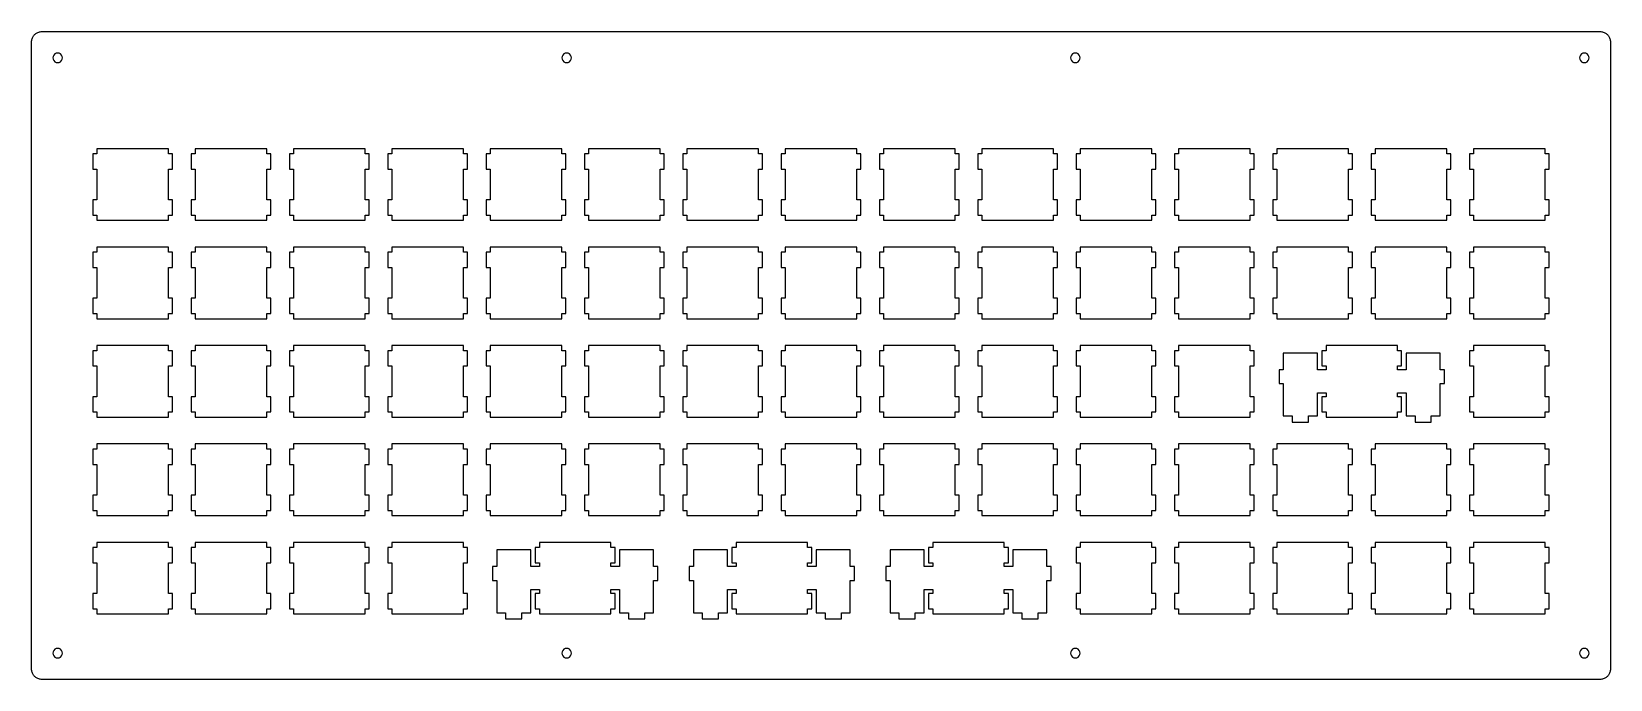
# Model space of a CAD drawing. Extents: x 0 to 306, y 0 to 126.
import ezdxf

# ---------------------------------------------------------------- set-up
doc = ezdxf.new("R2010")
doc.units = 0
doc.layers.get('0').update_dxf_attribs({"linetype": 'CONTINUOUS'})

msp = doc.modelspace()

# ---------------------------------------------------------------- linework, layer by layer
at = {"color": 0}
for p, q in [((0.79651, 125.367), (0.91915, 125.465)), ((0.91915, 125.465), (1.05006, 125.552)), ((1.05006, 125.552), (1.18787, 125.629)), ((1.18787, 125.629), (1.32981, 125.694)), ((1.32981, 125.694), (1.47588, 125.749)), ((1.47588, 125.749), (1.62884, 125.791)), ((1.62884, 125.791), (1.7818, 125.822)), ((1.7818, 125.822), (1.9389, 125.84)), ((1.9389, 125.84), (2.096, 125.846)), ((2.096, 125.846), (303.997, 125.846)), ((303.997, 125.846), (304.152, 125.84)), ((304.152, 125.84), (304.308, 125.822)), ((304.308, 125.822), (304.462, 125.791)), ((304.462, 125.791), (304.614, 125.749)), ((304.614, 125.749), (304.762, 125.694)), ((304.762, 125.694), (304.903, 125.629)), ((304.903, 125.629), (305.041, 125.552)), ((305.041, 125.552), (305.172, 125.465)), ((305.172, 125.465), (305.295, 125.367)), ((0.09508, 123.846), (0.10197, 124.003)), ((0.09508, 2.44602), (0.09508, 123.846)), ((0.10197, 124.003), (0.11989, 124.16)), ((0.11989, 124.16), (0.15021, 124.313)), ((0.15021, 124.313), (0.19293, 124.466)), ((0.19293, 124.466), (0.24805, 124.612)), ((0.24805, 124.612), (0.31282, 124.754)), ((0.31282, 124.754), (0.38999, 124.891)), ((0.38999, 124.891), (0.4768, 125.023)), ((0.4768, 125.023), (0.57464, 125.145)), ((0.57464, 125.145), (0.68075, 125.261)), ((0.68075, 125.261), (0.79651, 125.367)), ((305.295, 125.367), (305.41, 125.261)), ((305.41, 125.261), (305.516, 125.145)), ((305.516, 125.145), (305.615, 125.023)), ((305.615, 125.023), (305.701, 124.891)), ((305.701, 124.891), (305.778, 124.754)), ((305.778, 124.754), (305.843, 124.612)), ((305.843, 124.612), (305.898, 124.466)), ((305.898, 124.466), (305.941, 124.313)), ((305.941, 124.313), (305.971, 124.16)), ((305.971, 124.16), (305.989, 124.003)), ((305.989, 124.003), (305.996, 123.846)), ((305.996, 123.846), (305.996, 2.44602)), ((4.28985, 121.056), (4.24575, 120.771)), ((4.24575, 120.771), (4.28985, 120.486)), ((4.42214, 121.316), (4.28985, 121.056)), ((4.28985, 120.486), (4.42214, 120.228)), ((4.62608, 121.52), (4.42214, 121.316)), ((4.42214, 120.228), (4.62608, 120.023)), ((4.88516, 121.652), (4.62608, 121.52)), ((4.62608, 120.023), (4.88516, 119.892)), ((5.17042, 121.696), (4.88516, 121.652)), ((4.88516, 119.892), (5.17042, 119.847)), ((5.45564, 121.652), (5.17042, 121.696)), ((5.17042, 119.847), (5.45564, 119.892)), ((5.71334, 121.52), (5.45564, 121.652)), ((5.45564, 119.892), (5.71334, 120.023)), ((5.91866, 121.316), (5.71334, 121.52)), ((5.71334, 120.023), (5.91866, 120.228)), ((6.04957, 121.056), (5.91866, 121.316)), ((5.91866, 120.228), (6.04957, 120.486)), ((6.09505, 120.771), (6.04957, 121.056)), ((6.04957, 120.486), (6.09505, 120.771)), ((102.873, 121.056), (102.828, 120.771)), ((102.828, 120.771), (102.873, 120.486)), ((103.005, 121.316), (102.873, 121.056)), ((102.873, 120.486), (103.005, 120.228)), ((103.21, 121.52), (103.005, 121.316)), ((103.005, 120.228), (103.21, 120.023)), ((103.467, 121.652), (103.21, 121.52)), ((103.21, 120.023), (103.467, 119.892)), ((103.754, 121.697), (103.467, 121.652)), ((103.467, 119.892), (103.754, 119.847)), ((104.039, 121.652), (103.754, 121.697)), ((103.754, 119.847), (104.039, 119.892)), ((104.297, 121.52), (104.039, 121.652)), ((104.039, 119.892), (104.297, 120.023)), ((104.502, 121.316), (104.297, 121.52)), ((104.297, 120.023), (104.502, 120.228)), ((104.633, 121.056), (104.502, 121.316)), ((104.502, 120.228), (104.633, 120.486)), ((104.679, 120.771), (104.633, 121.056)), ((104.633, 120.486), (104.679, 120.771)), ((201.458, 121.056), (201.413, 120.771)), ((201.413, 120.771), (201.458, 120.486)), ((201.589, 121.316), (201.458, 121.056)), ((201.458, 120.486), (201.589, 120.228)), ((201.793, 121.52), (201.589, 121.316)), ((201.589, 120.228), (201.793, 120.023)), ((202.052, 121.652), (201.793, 121.52)), ((201.793, 120.023), (202.052, 119.892)), ((202.337, 121.697), (202.052, 121.652)), ((202.052, 119.892), (202.337, 119.847)), ((202.624, 121.652), (202.337, 121.697)), ((202.337, 119.847), (202.624, 119.892)), ((202.882, 121.52), (202.624, 121.652)), ((202.624, 119.892), (202.882, 120.023)), ((203.086, 121.316), (202.882, 121.52)), ((202.882, 120.023), (203.086, 120.228)), ((203.218, 121.056), (203.086, 121.316)), ((203.086, 120.228), (203.218, 120.486)), ((203.262, 120.771), (203.218, 121.056)), ((203.218, 120.486), (203.262, 120.771)), ((300.042, 121.056), (299.996, 120.771)), ((299.996, 120.771), (300.042, 120.486)), ((300.173, 121.316), (300.042, 121.056)), ((300.042, 120.486), (300.173, 120.228)), ((300.378, 121.52), (300.173, 121.316)), ((300.173, 120.228), (300.378, 120.023)), ((300.635, 121.652), (300.378, 121.52)), ((300.378, 120.023), (300.635, 119.892)), ((300.921, 121.697), (300.635, 121.652)), ((300.635, 119.892), (300.921, 119.847)), ((301.206, 121.652), (300.921, 121.697)), ((300.921, 119.847), (301.206, 119.892)), ((301.465, 121.52), (301.206, 121.652)), ((301.206, 119.892), (301.465, 120.023)), ((301.669, 121.316), (301.465, 121.52)), ((301.465, 120.023), (301.669, 120.228)), ((301.8, 121.056), (301.669, 121.316)), ((301.669, 120.228), (301.8, 120.486)), ((301.847, 120.771), (301.8, 121.056)), ((301.8, 120.486), (301.847, 120.771)), ((12.7703, 102.17), (11.971, 102.17)), ((11.971, 102.17), (11.971, 99.2216)), ((12.7703, 103.171), (12.7703, 102.17)), ((26.6209, 103.171), (12.7703, 103.171)), ((26.6209, 102.17), (26.6209, 103.171)), ((27.4202, 102.17), (26.6209, 102.17)), ((27.4202, 99.2216), (27.4202, 102.17)), ((31.8203, 102.17), (31.021, 102.17)), ((31.021, 102.17), (31.021, 99.2216)), ((31.8203, 103.171), (31.8203, 102.17)), ((45.671, 103.171), (31.8203, 103.171)), ((45.671, 102.17), (45.671, 103.171)), ((46.4704, 102.17), (45.671, 102.17)), ((46.4704, 99.2216), (46.4704, 102.17)), ((50.8702, 102.17), (50.0712, 102.17)), ((50.0712, 102.17), (50.0712, 99.2216)), ((50.8702, 103.171), (50.8702, 102.17)), ((64.721, 103.171), (50.8702, 103.171)), ((64.721, 102.17), (64.721, 103.171)), ((65.5204, 102.17), (64.721, 102.17)), ((65.5204, 99.2216), (65.5204, 102.17)), ((69.9202, 102.17), (69.1212, 102.17)), ((69.1212, 102.17), (69.1212, 99.2216)), ((69.9202, 103.171), (69.9202, 102.17)), ((83.771, 103.171), (69.9202, 103.171)), ((83.771, 102.17), (83.771, 103.171)), ((84.5704, 102.17), (83.771, 102.17)), ((84.5704, 99.2216), (84.5704, 102.17)), ((88.9702, 102.17), (88.1712, 102.17)), ((88.1712, 102.17), (88.1712, 99.2216)), ((88.9702, 103.171), (88.9702, 102.17)), ((102.821, 103.171), (88.9702, 103.171)), ((102.821, 102.17), (102.821, 103.171)), ((103.619, 102.17), (102.821, 102.17)), ((103.619, 99.2216), (103.619, 102.17)), ((108.02, 102.17), (107.221, 102.17)), ((107.221, 102.17), (107.221, 99.2216)), ((108.02, 103.171), (108.02, 102.17)), ((121.87, 103.171), (108.02, 103.171)), ((121.87, 102.17), (121.87, 103.171)), ((122.669, 102.17), (121.87, 102.17)), ((122.669, 99.2216), (122.669, 102.17)), ((127.07, 102.17), (126.271, 102.17)), ((126.271, 102.17), (126.271, 99.2216)), ((127.07, 103.171), (127.07, 102.17)), ((140.921, 103.171), (127.07, 103.171)), ((140.921, 102.17), (140.921, 103.171)), ((141.72, 102.17), (140.921, 102.17)), ((141.72, 99.2216), (141.72, 102.17)), ((146.12, 102.17), (145.321, 102.17)), ((145.321, 102.17), (145.321, 99.2216)), ((146.12, 103.171), (146.12, 102.17)), ((159.971, 103.171), (146.12, 103.171)), ((159.971, 102.17), (159.971, 103.171)), ((160.77, 102.17), (159.971, 102.17)), ((160.77, 99.2216), (160.77, 102.17)), ((165.17, 102.17), (164.371, 102.17)), ((164.371, 102.17), (164.371, 99.2216)), ((165.17, 103.171), (165.17, 102.17)), ((179.021, 103.171), (165.17, 103.171)), ((179.021, 102.17), (179.021, 103.171)), ((179.82, 102.17), (179.021, 102.17)), ((179.82, 99.2216), (179.82, 102.17)), ((184.22, 102.17), (183.421, 102.17)), ((183.421, 102.17), (183.421, 99.2216)), ((184.22, 103.171), (184.22, 102.17)), ((198.071, 103.171), (184.22, 103.171)), ((198.071, 102.17), (198.071, 103.171)), ((198.87, 102.17), (198.071, 102.17)), ((198.87, 99.2216), (198.87, 102.17)), ((203.27, 102.17), (202.471, 102.17)), ((202.471, 102.17), (202.471, 99.2216)), ((203.27, 103.171), (203.27, 102.17)), ((217.121, 103.171), (203.27, 103.171)), ((217.121, 102.17), (217.121, 103.171)), ((217.92, 102.17), (217.121, 102.17)), ((217.92, 99.2216), (217.92, 102.17)), ((222.32, 102.17), (221.521, 102.17)), ((221.521, 102.17), (221.521, 99.2216)), ((222.32, 103.171), (222.32, 102.17)), ((236.171, 103.171), (222.32, 103.171)), ((236.171, 102.17), (236.171, 103.171)), ((236.97, 102.17), (236.171, 102.17)), ((236.97, 99.2216), (236.97, 102.17)), ((241.37, 102.17), (240.571, 102.17)), ((240.571, 102.17), (240.571, 99.2216)), ((241.37, 103.171), (241.37, 102.17)), ((255.221, 103.171), (241.37, 103.171)), ((255.221, 102.17), (255.221, 103.171)), ((256.02, 102.17), (255.221, 102.17)), ((256.02, 99.2216), (256.02, 102.17)), ((260.42, 102.17), (259.621, 102.17)), ((259.621, 102.17), (259.621, 99.2216)), ((260.42, 103.171), (260.42, 102.17)), ((274.271, 103.171), (260.42, 103.171)), ((274.271, 102.17), (274.271, 103.171)), ((275.07, 102.17), (274.271, 102.17)), ((275.07, 99.2216), (275.07, 102.17)), ((279.47, 102.17), (278.671, 102.17)), ((278.671, 102.17), (278.671, 99.2216)), ((279.47, 103.171), (279.47, 102.17)), ((293.321, 103.171), (279.47, 103.171)), ((293.321, 102.17), (293.321, 103.171)), ((294.12, 102.17), (293.321, 102.17)), ((294.12, 99.2216), (294.12, 102.17)), ((11.971, 99.2216), (12.7703, 99.2216)), ((12.7703, 99.2216), (12.7703, 93.2713)), ((26.6209, 93.2713), (26.6209, 99.2216)), ((26.6209, 99.2216), (27.4202, 99.2216)), ((31.021, 99.2216), (31.8203, 99.2216)), ((31.8203, 99.2216), (31.8203, 93.2713)), ((45.671, 93.2713), (45.671, 99.2216)), ((45.671, 99.2216), (46.4704, 99.2216)), ((50.0712, 99.2216), (50.8702, 99.2216)), ((50.8702, 99.2216), (50.8702, 93.2713)), ((64.721, 93.2713), (64.721, 99.2216)), ((64.721, 99.2216), (65.5204, 99.2216)), ((69.1212, 99.2216), (69.9202, 99.2216)), ((69.9202, 99.2216), (69.9202, 93.2713)), ((83.771, 93.2713), (83.771, 99.2216)), ((83.771, 99.2216), (84.5704, 99.2216)), ((88.1712, 99.2216), (88.9702, 99.2216)), ((88.9702, 99.2216), (88.9702, 93.2713)), ((102.821, 93.2713), (102.821, 99.2216)), ((102.821, 99.2216), (103.619, 99.2216)), ((107.221, 99.2216), (108.02, 99.2216)), ((108.02, 99.2216), (108.02, 93.2713)), ((121.87, 93.2713), (121.87, 99.2216)), ((121.87, 99.2216), (122.669, 99.2216)), ((126.271, 99.2216), (127.07, 99.2216)), ((127.07, 99.2216), (127.07, 93.2713)), ((140.921, 93.2713), (140.921, 99.2216)), ((140.921, 99.2216), (141.72, 99.2216)), ((145.321, 99.2216), (146.12, 99.2216)), ((146.12, 99.2216), (146.12, 93.2713)), ((159.971, 93.2713), (159.971, 99.2216)), ((159.971, 99.2216), (160.77, 99.2216)), ((164.371, 99.2216), (165.17, 99.2216)), ((165.17, 99.2216), (165.17, 93.2713)), ((179.021, 93.2713), (179.021, 99.2216)), ((179.021, 99.2216), (179.82, 99.2216)), ((183.421, 99.2216), (184.22, 99.2216)), ((184.22, 99.2216), (184.22, 93.2713)), ((198.071, 93.2713), (198.071, 99.2216)), ((198.071, 99.2216), (198.87, 99.2216)), ((202.471, 99.2216), (203.27, 99.2216)), ((203.27, 99.2216), (203.27, 93.2713)), ((217.121, 93.2713), (217.121, 99.2216)), ((217.121, 99.2216), (217.92, 99.2216)), ((221.521, 99.2216), (222.32, 99.2216)), ((222.32, 99.2216), (222.32, 93.2713)), ((236.171, 93.2713), (236.171, 99.2216)), ((236.171, 99.2216), (236.97, 99.2216)), ((240.571, 99.2216), (241.37, 99.2216)), ((241.37, 99.2216), (241.37, 93.2713)), ((255.221, 93.2713), (255.221, 99.2216)), ((255.221, 99.2216), (256.02, 99.2216)), ((259.621, 99.2216), (260.42, 99.2216)), ((260.42, 99.2216), (260.42, 93.2713)), ((274.271, 93.2713), (274.271, 99.2216)), ((274.271, 99.2216), (275.07, 99.2216)), ((278.671, 99.2216), (279.47, 99.2216)), ((279.47, 99.2216), (279.47, 93.2713)), ((293.321, 93.2713), (293.321, 99.2216)), ((293.321, 99.2216), (294.12, 99.2216)), ((12.7703, 93.2713), (11.971, 93.2713)), ((11.971, 93.2713), (11.971, 90.3206)), ((27.4202, 93.2713), (26.6209, 93.2713)), ((27.4202, 90.3206), (27.4202, 93.2713)), ((31.8203, 93.2713), (31.021, 93.2713)), ((31.021, 93.2713), (31.021, 90.3206)), ((46.4704, 93.2713), (45.671, 93.2713)), ((46.4704, 90.3206), (46.4704, 93.2713)), ((50.8702, 93.2713), (50.0712, 93.2713)), ((50.0712, 93.2713), (50.0712, 90.3206)), ((65.5204, 93.2713), (64.721, 93.2713)), ((65.5204, 90.3206), (65.5204, 93.2713)), ((69.9202, 93.2713), (69.1212, 93.2713)), ((69.1212, 93.2713), (69.1212, 90.3206)), ((84.5704, 93.2713), (83.771, 93.2713)), ((84.5704, 90.3206), (84.5704, 93.2713)), ((88.9702, 93.2713), (88.1712, 93.2713)), ((88.1712, 93.2713), (88.1712, 90.3206)), ((103.619, 93.2713), (102.821, 93.2713)), ((103.619, 90.3206), (103.619, 93.2713)), ((108.02, 93.2713), (107.221, 93.2713)), ((107.221, 93.2713), (107.221, 90.3206)), ((122.669, 93.2713), (121.87, 93.2713)), ((122.669, 90.3206), (122.669, 93.2713)), ((127.07, 93.2713), (126.271, 93.2713)), ((126.271, 93.2713), (126.271, 90.3206)), ((141.72, 93.2713), (140.921, 93.2713)), ((141.72, 90.3206), (141.72, 93.2713)), ((146.12, 93.2713), (145.321, 93.2713)), ((145.321, 93.2713), (145.321, 90.3206)), ((160.77, 93.2713), (159.971, 93.2713)), ((160.77, 90.3206), (160.77, 93.2713)), ((165.17, 93.2713), (164.371, 93.2713)), ((164.371, 93.2713), (164.371, 90.3206)), ((179.82, 93.2713), (179.021, 93.2713)), ((179.82, 90.3206), (179.82, 93.2713)), ((184.22, 93.2713), (183.421, 93.2713)), ((183.421, 93.2713), (183.421, 90.3206)), ((198.87, 93.2713), (198.071, 93.2713)), ((198.87, 90.3206), (198.87, 93.2713)), ((203.27, 93.2713), (202.471, 93.2713)), ((202.471, 93.2713), (202.471, 90.3206)), ((217.92, 93.2713), (217.121, 93.2713)), ((217.92, 90.3206), (217.92, 93.2713)), ((222.32, 93.2713), (221.521, 93.2713)), ((221.521, 93.2713), (221.521, 90.3206)), ((236.97, 93.2713), (236.171, 93.2713)), ((236.97, 90.3206), (236.97, 93.2713)), ((241.37, 93.2713), (240.571, 93.2713)), ((240.571, 93.2713), (240.571, 90.3206)), ((256.02, 93.2713), (255.221, 93.2713)), ((256.02, 90.3206), (256.02, 93.2713)), ((260.42, 93.2713), (259.621, 93.2713)), ((259.621, 93.2713), (259.621, 90.3206)), ((275.07, 93.2713), (274.271, 93.2713)), ((275.07, 90.3206), (275.07, 93.2713)), ((279.47, 93.2713), (278.671, 93.2713)), ((278.671, 93.2713), (278.671, 90.3206)), ((294.12, 93.2713), (293.321, 93.2713)), ((294.12, 90.3206), (294.12, 93.2713)), ((11.971, 90.3206), (12.7703, 90.3206)), ((12.7703, 90.3206), (12.7703, 89.3216)), ((12.7703, 89.3216), (26.6209, 89.3216)), ((26.6209, 89.3216), (26.6209, 90.3206)), ((26.6209, 90.3206), (27.4202, 90.3206)), ((31.021, 90.3206), (31.8203, 90.3206)), ((31.8203, 90.3206), (31.8203, 89.3216)), ((31.8203, 89.3216), (45.671, 89.3216)), ((45.671, 89.3216), (45.671, 90.3206)), ((45.671, 90.3206), (46.4704, 90.3206)), ((50.0712, 90.3206), (50.8702, 90.3206)), ((50.8702, 90.3206), (50.8702, 89.3216)), ((50.8702, 89.3216), (64.721, 89.3216)), ((64.721, 89.3216), (64.721, 90.3206)), ((64.721, 90.3206), (65.5204, 90.3206)), ((69.1212, 90.3206), (69.9202, 90.3206)), ((69.9202, 90.3206), (69.9202, 89.3216)), ((69.9202, 89.3216), (83.771, 89.3216)), ((83.771, 89.3216), (83.771, 90.3206)), ((83.771, 90.3206), (84.5704, 90.3206)), ((88.1712, 90.3206), (88.9702, 90.3206)), ((88.9702, 90.3206), (88.9702, 89.3216)), ((88.9702, 89.3216), (102.821, 89.3216)), ((102.821, 89.3216), (102.821, 90.3206)), ((102.821, 90.3206), (103.619, 90.3206)), ((107.221, 90.3206), (108.02, 90.3206)), ((108.02, 90.3206), (108.02, 89.3216)), ((108.02, 89.3216), (121.87, 89.3216)), ((121.87, 89.3216), (121.87, 90.3206)), ((121.87, 90.3206), (122.669, 90.3206)), ((126.271, 90.3206), (127.07, 90.3206)), ((127.07, 90.3206), (127.07, 89.3216)), ((127.07, 89.3216), (140.921, 89.3216)), ((140.921, 89.3216), (140.921, 90.3206)), ((140.921, 90.3206), (141.72, 90.3206)), ((145.321, 90.3206), (146.12, 90.3206)), ((146.12, 90.3206), (146.12, 89.3216)), ((146.12, 89.3216), (159.971, 89.3216)), ((159.971, 89.3216), (159.971, 90.3206)), ((159.971, 90.3206), (160.77, 90.3206)), ((164.371, 90.3206), (165.17, 90.3206)), ((165.17, 90.3206), (165.17, 89.3216)), ((165.17, 89.3216), (179.021, 89.3216)), ((179.021, 89.3216), (179.021, 90.3206)), ((179.021, 90.3206), (179.82, 90.3206)), ((183.421, 90.3206), (184.22, 90.3206)), ((184.22, 90.3206), (184.22, 89.3216)), ((184.22, 89.3216), (198.071, 89.3216)), ((198.071, 89.3216), (198.071, 90.3206)), ((198.071, 90.3206), (198.87, 90.3206)), ((202.471, 90.3206), (203.27, 90.3206)), ((203.27, 90.3206), (203.27, 89.3216)), ((203.27, 89.3216), (217.121, 89.3216)), ((217.121, 89.3216), (217.121, 90.3206)), ((217.121, 90.3206), (217.92, 90.3206)), ((221.521, 90.3206), (222.32, 90.3206)), ((222.32, 90.3206), (222.32, 89.3216)), ((222.32, 89.3216), (236.171, 89.3216)), ((236.171, 89.3216), (236.171, 90.3206)), ((236.171, 90.3206), (236.97, 90.3206)), ((240.571, 90.3206), (241.37, 90.3206)), ((241.37, 90.3206), (241.37, 89.3216)), ((241.37, 89.3216), (255.221, 89.3216)), ((255.221, 89.3216), (255.221, 90.3206)), ((255.221, 90.3206), (256.02, 90.3206)), ((259.621, 90.3206), (260.42, 90.3206)), ((260.42, 90.3206), (260.42, 89.3216)), ((260.42, 89.3216), (274.271, 89.3216)), ((274.271, 89.3216), (274.271, 90.3206)), ((274.271, 90.3206), (275.07, 90.3206)), ((278.671, 90.3206), (279.47, 90.3206)), ((279.47, 90.3206), (279.47, 89.3216)), ((279.47, 89.3216), (293.321, 89.3216)), ((293.321, 89.3216), (293.321, 90.3206)), ((293.321, 90.3206), (294.12, 90.3206)), ((12.7703, 83.1204), (11.971, 83.1204)), ((11.971, 83.1204), (11.971, 80.1716)), ((12.7703, 84.1209), (12.7703, 83.1204)), ((26.6209, 84.1209), (12.7703, 84.1209)), ((26.6209, 83.1204), (26.6209, 84.1209)), ((27.4202, 83.1204), (26.6209, 83.1204)), ((27.4202, 80.1716), (27.4202, 83.1204)), ((31.8203, 83.1204), (31.021, 83.1204)), ((31.021, 83.1204), (31.021, 80.1716)), ((31.8203, 84.1209), (31.8203, 83.1204)), ((45.671, 84.1209), (31.8203, 84.1209)), ((45.671, 83.1204), (45.671, 84.1209)), ((46.4704, 83.1204), (45.671, 83.1204)), ((46.4704, 80.1716), (46.4704, 83.1204)), ((50.8702, 83.1204), (50.0712, 83.1204)), ((50.0712, 83.1204), (50.0712, 80.1716)), ((50.8702, 84.1209), (50.8702, 83.1204)), ((64.721, 84.1209), (50.8702, 84.1209)), ((64.721, 83.1204), (64.721, 84.1209)), ((65.5204, 83.1204), (64.721, 83.1204)), ((65.5204, 80.1716), (65.5204, 83.1204)), ((69.9202, 83.1204), (69.1212, 83.1204)), ((69.1212, 83.1204), (69.1212, 80.1716)), ((69.9202, 84.1209), (69.9202, 83.1204)), ((83.771, 84.1209), (69.9202, 84.1209)), ((83.771, 83.1204), (83.771, 84.1209)), ((84.5704, 83.1204), (83.771, 83.1204)), ((84.5704, 80.1716), (84.5704, 83.1204)), ((88.9702, 83.1204), (88.1712, 83.1204)), ((88.1712, 83.1204), (88.1712, 80.1716)), ((88.9702, 84.1209), (88.9702, 83.1204)), ((102.821, 84.1209), (88.9702, 84.1209)), ((102.821, 83.1204), (102.821, 84.1209)), ((103.619, 83.1204), (102.821, 83.1204)), ((103.619, 80.1716), (103.619, 83.1204)), ((108.02, 83.1204), (107.221, 83.1204)), ((107.221, 83.1204), (107.221, 80.1716)), ((108.02, 84.1209), (108.02, 83.1204)), ((121.87, 84.1209), (108.02, 84.1209)), ((121.87, 83.1204), (121.87, 84.1209)), ((122.669, 83.1204), (121.87, 83.1204)), ((122.669, 80.1716), (122.669, 83.1204)), ((127.07, 83.1204), (126.271, 83.1204)), ((126.271, 83.1204), (126.271, 80.1716)), ((127.07, 84.1209), (127.07, 83.1204)), ((140.921, 84.1209), (127.07, 84.1209)), ((140.921, 83.1204), (140.921, 84.1209)), ((141.72, 83.1204), (140.921, 83.1204)), ((141.72, 80.1716), (141.72, 83.1204)), ((146.12, 83.1204), (145.321, 83.1204)), ((145.321, 83.1204), (145.321, 80.1716)), ((146.12, 84.1209), (146.12, 83.1204)), ((159.971, 84.1209), (146.12, 84.1209)), ((159.971, 83.1204), (159.971, 84.1209)), ((160.77, 83.1204), (159.971, 83.1204)), ((160.77, 80.1716), (160.77, 83.1204)), ((165.17, 83.1204), (164.371, 83.1204)), ((164.371, 83.1204), (164.371, 80.1716)), ((165.17, 84.1209), (165.17, 83.1204)), ((179.021, 84.1209), (165.17, 84.1209)), ((179.021, 83.1204), (179.021, 84.1209)), ((179.82, 83.1204), (179.021, 83.1204)), ((179.82, 80.1716), (179.82, 83.1204)), ((184.22, 83.1204), (183.421, 83.1204)), ((183.421, 83.1204), (183.421, 80.1716)), ((184.22, 84.1209), (184.22, 83.1204)), ((198.071, 84.1209), (184.22, 84.1209)), ((198.071, 83.1204), (198.071, 84.1209)), ((198.87, 83.1204), (198.071, 83.1204)), ((198.87, 80.1716), (198.87, 83.1204)), ((203.27, 83.1204), (202.471, 83.1204)), ((202.471, 83.1204), (202.471, 80.1716)), ((203.27, 84.1209), (203.27, 83.1204)), ((217.121, 84.1209), (203.27, 84.1209)), ((217.121, 83.1204), (217.121, 84.1209)), ((217.92, 83.1204), (217.121, 83.1204)), ((217.92, 80.1716), (217.92, 83.1204)), ((222.32, 83.1204), (221.521, 83.1204)), ((221.521, 83.1204), (221.521, 80.1716)), ((222.32, 84.1209), (222.32, 83.1204)), ((236.171, 84.1209), (222.32, 84.1209)), ((236.171, 83.1204), (236.171, 84.1209)), ((236.97, 83.1204), (236.171, 83.1204)), ((236.97, 80.1716), (236.97, 83.1204)), ((241.37, 83.1204), (240.571, 83.1204)), ((240.571, 83.1204), (240.571, 80.1716)), ((241.37, 84.1209), (241.37, 83.1204)), ((255.221, 84.1209), (241.37, 84.1209)), ((255.221, 83.1204), (255.221, 84.1209)), ((256.02, 83.1204), (255.221, 83.1204)), ((256.02, 80.1716), (256.02, 83.1204)), ((260.42, 83.1204), (259.621, 83.1204)), ((259.621, 83.1204), (259.621, 80.1716)), ((260.42, 84.1209), (260.42, 83.1204)), ((274.271, 84.1209), (260.42, 84.1209)), ((274.271, 83.1204), (274.271, 84.1209)), ((275.07, 83.1204), (274.271, 83.1204)), ((275.07, 80.1716), (275.07, 83.1204)), ((279.47, 83.1204), (278.671, 83.1204)), ((278.671, 83.1204), (278.671, 80.1716)), ((279.47, 84.1209), (279.47, 83.1204)), ((293.321, 84.1209), (279.47, 84.1209)), ((293.321, 83.1204), (293.321, 84.1209)), ((294.12, 83.1204), (293.321, 83.1204)), ((294.12, 80.1716), (294.12, 83.1204)), ((11.971, 80.1716), (12.7703, 80.1716)), ((12.7703, 80.1716), (12.7703, 74.2213)), ((26.6209, 74.2213), (26.6209, 80.1716)), ((26.6209, 80.1716), (27.4202, 80.1716)), ((31.021, 80.1716), (31.8203, 80.1716)), ((31.8203, 80.1716), (31.8203, 74.2213)), ((45.671, 74.2213), (45.671, 80.1716)), ((45.671, 80.1716), (46.4704, 80.1716)), ((50.0712, 80.1716), (50.8702, 80.1716)), ((50.8702, 80.1716), (50.8702, 74.2213)), ((64.721, 74.2213), (64.721, 80.1716)), ((64.721, 80.1716), (65.5204, 80.1716)), ((69.1212, 80.1716), (69.9202, 80.1716)), ((69.9202, 80.1716), (69.9202, 74.2213)), ((83.771, 74.2213), (83.771, 80.1716)), ((83.771, 80.1716), (84.5704, 80.1716)), ((88.1712, 80.1716), (88.9702, 80.1716)), ((88.9702, 80.1716), (88.9702, 74.2213)), ((102.821, 74.2213), (102.821, 80.1716)), ((102.821, 80.1716), (103.619, 80.1716)), ((107.221, 80.1716), (108.02, 80.1716)), ((108.02, 80.1716), (108.02, 74.2213)), ((121.87, 74.2213), (121.87, 80.1716)), ((121.87, 80.1716), (122.669, 80.1716)), ((126.271, 80.1716), (127.07, 80.1716)), ((127.07, 80.1716), (127.07, 74.2213)), ((140.921, 74.2213), (140.921, 80.1716)), ((140.921, 80.1716), (141.72, 80.1716)), ((145.321, 80.1716), (146.12, 80.1716)), ((146.12, 80.1716), (146.12, 74.2213)), ((159.971, 74.2213), (159.971, 80.1716)), ((159.971, 80.1716), (160.77, 80.1716)), ((164.371, 80.1716), (165.17, 80.1716)), ((165.17, 80.1716), (165.17, 74.2213)), ((179.021, 74.2213), (179.021, 80.1716)), ((179.021, 80.1716), (179.82, 80.1716)), ((183.421, 80.1716), (184.22, 80.1716)), ((184.22, 80.1716), (184.22, 74.2213)), ((198.071, 74.2213), (198.071, 80.1716)), ((198.071, 80.1716), (198.87, 80.1716)), ((202.471, 80.1716), (203.27, 80.1716)), ((203.27, 80.1716), (203.27, 74.2213)), ((217.121, 74.2213), (217.121, 80.1716)), ((217.121, 80.1716), (217.92, 80.1716)), ((221.521, 80.1716), (222.32, 80.1716)), ((222.32, 80.1716), (222.32, 74.2213)), ((236.171, 74.2213), (236.171, 80.1716)), ((236.171, 80.1716), (236.97, 80.1716)), ((240.571, 80.1716), (241.37, 80.1716)), ((241.37, 80.1716), (241.37, 74.2213)), ((255.221, 74.2213), (255.221, 80.1716)), ((255.221, 80.1716), (256.02, 80.1716)), ((259.621, 80.1716), (260.42, 80.1716)), ((260.42, 80.1716), (260.42, 74.2213)), ((274.271, 74.2213), (274.271, 80.1716)), ((274.271, 80.1716), (275.07, 80.1716)), ((278.671, 80.1716), (279.47, 80.1716)), ((279.47, 80.1716), (279.47, 74.2213)), ((293.321, 74.2213), (293.321, 80.1716)), ((293.321, 80.1716), (294.12, 80.1716)), ((12.7703, 74.2213), (11.971, 74.2213)), ((11.971, 74.2213), (11.971, 71.2706)), ((27.4202, 74.2213), (26.6209, 74.2213)), ((27.4202, 71.2706), (27.4202, 74.2213)), ((31.8203, 74.2213), (31.021, 74.2213)), ((31.021, 74.2213), (31.021, 71.2706)), ((46.4704, 74.2213), (45.671, 74.2213)), ((46.4704, 71.2706), (46.4704, 74.2213)), ((50.8702, 74.2213), (50.0712, 74.2213)), ((50.0712, 74.2213), (50.0712, 71.2706)), ((65.5204, 74.2213), (64.721, 74.2213)), ((65.5204, 71.2706), (65.5204, 74.2213)), ((69.9202, 74.2213), (69.1212, 74.2213)), ((69.1212, 74.2213), (69.1212, 71.2706)), ((84.5704, 74.2213), (83.771, 74.2213)), ((84.5704, 71.2706), (84.5704, 74.2213)), ((88.9702, 74.2213), (88.1712, 74.2213)), ((88.1712, 74.2213), (88.1712, 71.2706)), ((103.619, 74.2213), (102.821, 74.2213)), ((103.619, 71.2706), (103.619, 74.2213)), ((108.02, 74.2213), (107.221, 74.2213)), ((107.221, 74.2213), (107.221, 71.2706)), ((122.669, 74.2213), (121.87, 74.2213)), ((122.669, 71.2706), (122.669, 74.2213)), ((127.07, 74.2213), (126.271, 74.2213)), ((126.271, 74.2213), (126.271, 71.2706)), ((141.72, 74.2213), (140.921, 74.2213)), ((141.72, 71.2706), (141.72, 74.2213)), ((146.12, 74.2213), (145.321, 74.2213)), ((145.321, 74.2213), (145.321, 71.2706)), ((160.77, 74.2213), (159.971, 74.2213)), ((160.77, 71.2706), (160.77, 74.2213)), ((165.17, 74.2213), (164.371, 74.2213)), ((164.371, 74.2213), (164.371, 71.2706)), ((179.82, 74.2213), (179.021, 74.2213)), ((179.82, 71.2706), (179.82, 74.2213)), ((184.22, 74.2213), (183.421, 74.2213)), ((183.421, 74.2213), (183.421, 71.2706)), ((198.87, 74.2213), (198.071, 74.2213)), ((198.87, 71.2706), (198.87, 74.2213)), ((203.27, 74.2213), (202.471, 74.2213)), ((202.471, 74.2213), (202.471, 71.2706)), ((217.92, 74.2213), (217.121, 74.2213)), ((217.92, 71.2706), (217.92, 74.2213)), ((222.32, 74.2213), (221.521, 74.2213)), ((221.521, 74.2213), (221.521, 71.2706)), ((236.97, 74.2213), (236.171, 74.2213)), ((236.97, 71.2706), (236.97, 74.2213)), ((241.37, 74.2213), (240.571, 74.2213)), ((240.571, 74.2213), (240.571, 71.2706)), ((256.02, 74.2213), (255.221, 74.2213)), ((256.02, 71.2706), (256.02, 74.2213)), ((260.42, 74.2213), (259.621, 74.2213)), ((259.621, 74.2213), (259.621, 71.2706)), ((275.07, 74.2213), (274.271, 74.2213)), ((275.07, 71.2706), (275.07, 74.2213)), ((279.47, 74.2213), (278.671, 74.2213)), ((278.671, 74.2213), (278.671, 71.2706)), ((294.12, 74.2213), (293.321, 74.2213)), ((294.12, 71.2706), (294.12, 74.2213)), ((11.971, 71.2706), (12.7703, 71.2706)), ((12.7703, 71.2706), (12.7703, 70.2716)), ((26.6209, 70.2716), (26.6209, 71.2706)), ((26.6209, 71.2706), (27.4202, 71.2706)), ((31.021, 71.2706), (31.8203, 71.2706)), ((31.8203, 71.2706), (31.8203, 70.2716)), ((45.671, 70.2716), (45.671, 71.2706)), ((45.671, 71.2706), (46.4704, 71.2706)), ((50.0712, 71.2706), (50.8702, 71.2706)), ((50.8702, 71.2706), (50.8702, 70.2716)), ((64.721, 70.2716), (64.721, 71.2706)), ((64.721, 71.2706), (65.5204, 71.2706)), ((69.1212, 71.2706), (69.9202, 71.2706)), ((69.9202, 71.2706), (69.9202, 70.2716)), ((83.771, 70.2716), (83.771, 71.2706)), ((83.771, 71.2706), (84.5704, 71.2706)), ((88.1712, 71.2706), (88.9702, 71.2706)), ((88.9702, 71.2706), (88.9702, 70.2716)), ((102.821, 70.2716), (102.821, 71.2706)), ((102.821, 71.2706), (103.619, 71.2706)), ((107.221, 71.2706), (108.02, 71.2706)), ((108.02, 71.2706), (108.02, 70.2716)), ((121.87, 70.2716), (121.87, 71.2706)), ((121.87, 71.2706), (122.669, 71.2706)), ((126.271, 71.2706), (127.07, 71.2706)), ((127.07, 71.2706), (127.07, 70.2716)), ((140.921, 70.2716), (140.921, 71.2706)), ((140.921, 71.2706), (141.72, 71.2706)), ((145.321, 71.2706), (146.12, 71.2706)), ((146.12, 71.2706), (146.12, 70.2716)), ((159.971, 70.2716), (159.971, 71.2706)), ((159.971, 71.2706), (160.77, 71.2706)), ((164.371, 71.2706), (165.17, 71.2706)), ((165.17, 71.2706), (165.17, 70.2716)), ((179.021, 70.2716), (179.021, 71.2706)), ((179.021, 71.2706), (179.82, 71.2706)), ((183.421, 71.2706), (184.22, 71.2706)), ((184.22, 71.2706), (184.22, 70.2716)), ((198.071, 70.2716), (198.071, 71.2706)), ((198.071, 71.2706), (198.87, 71.2706)), ((202.471, 71.2706), (203.27, 71.2706)), ((203.27, 71.2706), (203.27, 70.2716)), ((217.121, 70.2716), (217.121, 71.2706)), ((217.121, 71.2706), (217.92, 71.2706)), ((221.521, 71.2706), (222.32, 71.2706)), ((222.32, 71.2706), (222.32, 70.2716)), ((236.171, 70.2716), (236.171, 71.2706)), ((236.171, 71.2706), (236.97, 71.2706)), ((240.571, 71.2706), (241.37, 71.2706)), ((241.37, 71.2706), (241.37, 70.2716)), ((255.221, 70.2716), (255.221, 71.2706)), ((255.221, 71.2706), (256.02, 71.2706)), ((259.621, 71.2706), (260.42, 71.2706)), ((260.42, 71.2706), (260.42, 70.2716)), ((274.271, 70.2716), (274.271, 71.2706)), ((274.271, 71.2706), (275.07, 71.2706)), ((278.671, 71.2706), (279.47, 71.2706)), ((279.47, 71.2706), (279.47, 70.2716)), ((293.321, 70.2716), (293.321, 71.2706)), ((293.321, 71.2706), (294.12, 71.2706)), ((12.7703, 70.2716), (26.6209, 70.2716)), ((31.8203, 70.2716), (45.671, 70.2716)), ((50.8702, 70.2716), (64.721, 70.2716)), ((69.9202, 70.2716), (83.771, 70.2716)), ((88.9702, 70.2716), (102.821, 70.2716)), ((108.02, 70.2716), (121.87, 70.2716)), ((127.07, 70.2716), (140.921, 70.2716)), ((146.12, 70.2716), (159.971, 70.2716)), ((165.17, 70.2716), (179.021, 70.2716)), ((184.22, 70.2716), (198.071, 70.2716)), ((203.27, 70.2716), (217.121, 70.2716)), ((222.32, 70.2716), (236.171, 70.2716)), ((241.37, 70.2716), (255.221, 70.2716)), ((260.42, 70.2716), (274.271, 70.2716)), ((279.47, 70.2716), (293.321, 70.2716)), ((12.7703, 65.0709), (12.7703, 64.0704)), ((26.6209, 65.0709), (12.7703, 65.0709)), ((26.6209, 64.0704), (26.6209, 65.0709)), ((31.8203, 65.0709), (31.8203, 64.0704)), ((45.671, 65.0709), (31.8203, 65.0709)), ((45.671, 64.0704), (45.671, 65.0709)), ((50.8702, 65.0709), (50.8702, 64.0704)), ((64.721, 65.0709), (50.8702, 65.0709)), ((64.721, 64.0704), (64.721, 65.0709)), ((69.9202, 65.0709), (69.9202, 64.0704)), ((83.771, 65.0709), (69.9202, 65.0709)), ((83.771, 64.0704), (83.771, 65.0709)), ((88.9702, 65.0709), (88.9702, 64.0704)), ((102.821, 65.0709), (88.9702, 65.0709)), ((102.821, 64.0704), (102.821, 65.0709)), ((108.02, 65.0709), (108.02, 64.0704)), ((121.87, 65.0709), (108.02, 65.0709)), ((121.87, 64.0704), (121.87, 65.0709)), ((127.07, 65.0709), (127.07, 64.0704)), ((140.921, 65.0709), (127.07, 65.0709)), ((140.921, 64.0704), (140.921, 65.0709)), ((146.12, 65.0709), (146.12, 64.0704)), ((159.971, 65.0709), (146.12, 65.0709)), ((159.971, 64.0704), (159.971, 65.0709)), ((165.17, 65.0709), (165.17, 64.0704)), ((179.021, 65.0709), (165.17, 65.0709)), ((179.021, 64.0704), (179.021, 65.0709)), ((184.22, 65.0709), (184.22, 64.0704)), ((198.071, 65.0709), (184.22, 65.0709)), ((198.071, 64.0704), (198.071, 65.0709)), ((203.27, 65.0709), (203.27, 64.0704)), ((217.121, 65.0709), (203.27, 65.0709)), ((217.121, 64.0704), (217.121, 65.0709)), ((222.32, 65.0709), (222.32, 64.0704)), ((236.171, 65.0709), (222.32, 65.0709)), ((236.171, 64.0704), (236.171, 65.0709)), ((250.895, 65.0709), (250.895, 64.0704)), ((264.746, 65.0709), (250.895, 65.0709)), ((264.746, 64.0704), (264.746, 65.0709)), ((279.47, 65.0709), (279.47, 64.0704)), ((293.321, 65.0709), (279.47, 65.0709)), ((293.321, 64.0704), (293.321, 65.0709)), ((12.7703, 64.0704), (11.971, 64.0704)), ((11.971, 64.0704), (11.971, 61.1216)), ((27.4202, 64.0704), (26.6209, 64.0704)), ((27.4202, 61.1216), (27.4202, 64.0704)), ((31.8203, 64.0704), (31.021, 64.0704)), ((31.021, 64.0704), (31.021, 61.1216)), ((46.4704, 64.0704), (45.671, 64.0704)), ((46.4704, 61.1216), (46.4704, 64.0704)), ((50.8702, 64.0704), (50.0712, 64.0704)), ((50.0712, 64.0704), (50.0712, 61.1216)), ((65.5204, 64.0704), (64.721, 64.0704)), ((65.5204, 61.1216), (65.5204, 64.0704)), ((69.9202, 64.0704), (69.1212, 64.0704)), ((69.1212, 64.0704), (69.1212, 61.1216)), ((84.5704, 64.0704), (83.771, 64.0704)), ((84.5704, 61.1216), (84.5704, 64.0704)), ((88.9702, 64.0704), (88.1712, 64.0704)), ((88.1712, 64.0704), (88.1712, 61.1216)), ((103.619, 64.0704), (102.821, 64.0704)), ((103.619, 61.1216), (103.619, 64.0704)), ((108.02, 64.0704), (107.221, 64.0704)), ((107.221, 64.0704), (107.221, 61.1216)), ((122.669, 64.0704), (121.87, 64.0704)), ((122.669, 61.1216), (122.669, 64.0704)), ((127.07, 64.0704), (126.271, 64.0704)), ((126.271, 64.0704), (126.271, 61.1216)), ((141.72, 64.0704), (140.921, 64.0704)), ((141.72, 61.1216), (141.72, 64.0704)), ((146.12, 64.0704), (145.321, 64.0704)), ((145.321, 64.0704), (145.321, 61.1216)), ((160.77, 64.0704), (159.971, 64.0704)), ((160.77, 61.1216), (160.77, 64.0704)), ((165.17, 64.0704), (164.371, 64.0704)), ((164.371, 64.0704), (164.371, 61.1216)), ((179.82, 64.0704), (179.021, 64.0704)), ((179.82, 61.1216), (179.82, 64.0704)), ((184.22, 64.0704), (183.421, 64.0704)), ((183.421, 64.0704), (183.421, 61.1216)), ((198.87, 64.0704), (198.071, 64.0704)), ((198.87, 61.1216), (198.87, 64.0704)), ((203.27, 64.0704), (202.471, 64.0704)), ((202.471, 64.0704), (202.471, 61.1216)), ((217.92, 64.0704), (217.121, 64.0704)), ((217.92, 61.1216), (217.92, 64.0704)), ((222.32, 64.0704), (221.521, 64.0704)), ((221.521, 64.0704), (221.521, 61.1216)), ((236.97, 64.0704), (236.171, 64.0704)), ((236.97, 61.1216), (236.97, 64.0704)), ((249.221, 63.6005), (242.62, 63.6005)), ((242.62, 63.6005), (242.62, 60.3719)), ((249.221, 60.3719), (249.221, 63.6005)), ((250.895, 64.0704), (250.096, 64.0704)), ((250.096, 64.0704), (250.096, 61.1216)), ((265.545, 64.0704), (264.746, 64.0704)), ((265.545, 61.1216), (265.545, 64.0704)), ((273.021, 63.6005), (266.42, 63.6005)), ((266.42, 63.6005), (266.42, 60.3719)), ((273.021, 60.3719), (273.021, 63.6005)), ((279.47, 64.0704), (278.671, 64.0704)), ((278.671, 64.0704), (278.671, 61.1216)), ((294.12, 64.0704), (293.321, 64.0704)), ((294.12, 61.1216), (294.12, 64.0704)), ((11.971, 61.1216), (12.7703, 61.1216)), ((12.7703, 61.1216), (12.7703, 55.1713)), ((26.6209, 55.1713), (26.6209, 61.1216)), ((26.6209, 61.1216), (27.4202, 61.1216)), ((31.021, 61.1216), (31.8203, 61.1216)), ((31.8203, 61.1216), (31.8203, 55.1713)), ((45.671, 55.1713), (45.671, 61.1216)), ((45.671, 61.1216), (46.4704, 61.1216)), ((50.0712, 61.1216), (50.8702, 61.1216)), ((50.8702, 61.1216), (50.8702, 55.1713)), ((64.721, 55.1713), (64.721, 61.1216)), ((64.721, 61.1216), (65.5204, 61.1216)), ((69.1212, 61.1216), (69.9202, 61.1216)), ((69.9202, 61.1216), (69.9202, 55.1713)), ((83.771, 55.1713), (83.771, 61.1216)), ((83.771, 61.1216), (84.5704, 61.1216)), ((88.1712, 61.1216), (88.9702, 61.1216)), ((88.9702, 61.1216), (88.9702, 55.1713)), ((102.821, 55.1713), (102.821, 61.1216)), ((102.821, 61.1216), (103.619, 61.1216)), ((107.221, 61.1216), (108.02, 61.1216)), ((108.02, 61.1216), (108.02, 55.1713)), ((121.87, 55.1713), (121.87, 61.1216)), ((121.87, 61.1216), (122.669, 61.1216)), ((126.271, 61.1216), (127.07, 61.1216)), ((127.07, 61.1216), (127.07, 55.1713)), ((140.921, 55.1713), (140.921, 61.1216)), ((140.921, 61.1216), (141.72, 61.1216)), ((145.321, 61.1216), (146.12, 61.1216)), ((146.12, 61.1216), (146.12, 55.1713)), ((159.971, 55.1713), (159.971, 61.1216)), ((159.971, 61.1216), (160.77, 61.1216)), ((164.371, 61.1216), (165.17, 61.1216)), ((165.17, 61.1216), (165.17, 55.1713)), ((179.021, 55.1713), (179.021, 61.1216)), ((179.021, 61.1216), (179.82, 61.1216)), ((183.421, 61.1216), (184.22, 61.1216)), ((184.22, 61.1216), (184.22, 55.1713)), ((198.071, 55.1713), (198.071, 61.1216)), ((198.071, 61.1216), (198.87, 61.1216)), ((202.471, 61.1216), (203.27, 61.1216)), ((203.27, 61.1216), (203.27, 55.1713)), ((217.121, 55.1713), (217.121, 61.1216)), ((217.121, 61.1216), (217.92, 61.1216)), ((221.521, 61.1216), (222.32, 61.1216)), ((222.32, 61.1216), (222.32, 55.1713)), ((236.171, 55.1713), (236.171, 61.1216)), ((236.171, 61.1216), (236.97, 61.1216)), ((242.62, 60.3719), (241.796, 60.3719)), ((241.796, 60.3719), (241.796, 57.7204)), ((250.895, 60.3719), (249.221, 60.3719)), ((250.096, 61.1216), (250.895, 61.1216)), ((250.895, 61.1216), (250.895, 60.3719)), ((264.746, 60.3719), (264.746, 61.1216)), ((264.746, 61.1216), (265.545, 61.1216)), ((266.42, 60.3719), (264.746, 60.3719)), ((273.845, 60.3719), (273.021, 60.3719)), ((273.845, 57.7204), (273.845, 60.3719)), ((278.671, 61.1216), (279.47, 61.1216)), ((279.47, 61.1216), (279.47, 55.1713)), ((293.321, 55.1713), (293.321, 61.1216)), ((293.321, 61.1216), (294.12, 61.1216)), ((12.7703, 55.1713), (11.971, 55.1713)), ((11.971, 55.1713), (11.971, 52.2206)), ((27.4202, 55.1713), (26.6209, 55.1713)), ((27.4202, 52.2206), (27.4202, 55.1713)), ((31.8203, 55.1713), (31.021, 55.1713)), ((31.021, 55.1713), (31.021, 52.2206)), ((46.4704, 55.1713), (45.671, 55.1713)), ((46.4704, 52.2206), (46.4704, 55.1713)), ((50.8702, 55.1713), (50.0712, 55.1713)), ((50.0712, 55.1713), (50.0712, 52.2206)), ((65.5204, 55.1713), (64.721, 55.1713)), ((65.5204, 52.2206), (65.5204, 55.1713)), ((69.9202, 55.1713), (69.1212, 55.1713)), ((69.1212, 55.1713), (69.1212, 52.2206)), ((84.5704, 55.1713), (83.771, 55.1713)), ((84.5704, 52.2206), (84.5704, 55.1713)), ((88.9702, 55.1713), (88.1712, 55.1713)), ((88.1712, 55.1713), (88.1712, 52.2206)), ((103.619, 55.1713), (102.821, 55.1713)), ((103.619, 52.2206), (103.619, 55.1713)), ((108.02, 55.1713), (107.221, 55.1713)), ((107.221, 55.1713), (107.221, 52.2206)), ((122.669, 55.1713), (121.87, 55.1713)), ((122.669, 52.2206), (122.669, 55.1713)), ((127.07, 55.1713), (126.271, 55.1713)), ((126.271, 55.1713), (126.271, 52.2206)), ((141.72, 55.1713), (140.921, 55.1713)), ((141.72, 52.2206), (141.72, 55.1713)), ((146.12, 55.1713), (145.321, 55.1713)), ((145.321, 55.1713), (145.321, 52.2206)), ((160.77, 55.1713), (159.971, 55.1713)), ((160.77, 52.2206), (160.77, 55.1713)), ((165.17, 55.1713), (164.371, 55.1713)), ((164.371, 55.1713), (164.371, 52.2206)), ((179.82, 55.1713), (179.021, 55.1713)), ((179.82, 52.2206), (179.82, 55.1713)), ((184.22, 55.1713), (183.421, 55.1713)), ((183.421, 55.1713), (183.421, 52.2206)), ((198.87, 55.1713), (198.071, 55.1713)), ((198.87, 52.2206), (198.87, 55.1713)), ((203.27, 55.1713), (202.471, 55.1713)), ((202.471, 55.1713), (202.471, 52.2206)), ((217.92, 55.1713), (217.121, 55.1713)), ((217.92, 52.2206), (217.92, 55.1713)), ((222.32, 55.1713), (221.521, 55.1713)), ((221.521, 55.1713), (221.521, 52.2206)), ((236.97, 55.1713), (236.171, 55.1713)), ((236.97, 52.2206), (236.97, 55.1713)), ((241.796, 57.7204), (242.62, 57.7204)), ((242.62, 57.7204), (242.62, 51.4519)), ((249.221, 51.4519), (249.221, 55.9209)), ((249.221, 55.9209), (250.895, 55.9209)), ((250.895, 55.1713), (250.096, 55.1713)), ((250.096, 55.1713), (250.096, 52.2206)), ((250.895, 55.9209), (250.895, 55.1713)), ((264.746, 55.1713), (264.746, 55.9209)), ((264.746, 55.9209), (266.42, 55.9209)), ((265.545, 55.1713), (264.746, 55.1713)), ((265.545, 52.2206), (265.545, 55.1713)), ((266.42, 55.9209), (266.42, 51.4519)), ((273.021, 51.4519), (273.021, 57.7204)), ((273.021, 57.7204), (273.845, 57.7204)), ((279.47, 55.1713), (278.671, 55.1713)), ((278.671, 55.1713), (278.671, 52.2206)), ((294.12, 55.1713), (293.321, 55.1713)), ((294.12, 52.2206), (294.12, 55.1713)), ((11.971, 52.2206), (12.7703, 52.2206)), ((12.7703, 52.2206), (12.7703, 51.2216)), ((26.6209, 51.2216), (26.6209, 52.2206)), ((26.6209, 52.2206), (27.4202, 52.2206)), ((31.021, 52.2206), (31.8203, 52.2206)), ((31.8203, 52.2206), (31.8203, 51.2216)), ((45.671, 51.2216), (45.671, 52.2206)), ((45.671, 52.2206), (46.4704, 52.2206)), ((50.0712, 52.2206), (50.8702, 52.2206)), ((50.8702, 52.2206), (50.8702, 51.2216)), ((64.721, 51.2216), (64.721, 52.2206)), ((64.721, 52.2206), (65.5204, 52.2206)), ((69.1212, 52.2206), (69.9202, 52.2206)), ((69.9202, 52.2206), (69.9202, 51.2216)), ((83.771, 51.2216), (83.771, 52.2206)), ((83.771, 52.2206), (84.5704, 52.2206)), ((88.1712, 52.2206), (88.9702, 52.2206)), ((88.9702, 52.2206), (88.9702, 51.2216)), ((102.821, 51.2216), (102.821, 52.2206)), ((102.821, 52.2206), (103.619, 52.2206)), ((107.221, 52.2206), (108.02, 52.2206)), ((108.02, 52.2206), (108.02, 51.2216)), ((121.87, 51.2216), (121.87, 52.2206)), ((121.87, 52.2206), (122.669, 52.2206)), ((126.271, 52.2206), (127.07, 52.2206)), ((127.07, 52.2206), (127.07, 51.2216)), ((140.921, 51.2216), (140.921, 52.2206)), ((140.921, 52.2206), (141.72, 52.2206)), ((145.321, 52.2206), (146.12, 52.2206)), ((146.12, 52.2206), (146.12, 51.2216)), ((159.971, 51.2216), (159.971, 52.2206)), ((159.971, 52.2206), (160.77, 52.2206)), ((164.371, 52.2206), (165.17, 52.2206)), ((165.17, 52.2206), (165.17, 51.2216)), ((179.021, 51.2216), (179.021, 52.2206)), ((179.021, 52.2206), (179.82, 52.2206)), ((183.421, 52.2206), (184.22, 52.2206)), ((184.22, 52.2206), (184.22, 51.2216)), ((198.071, 51.2216), (198.071, 52.2206)), ((198.071, 52.2206), (198.87, 52.2206)), ((202.471, 52.2206), (203.27, 52.2206)), ((203.27, 52.2206), (203.27, 51.2216)), ((217.121, 51.2216), (217.121, 52.2206)), ((217.121, 52.2206), (217.92, 52.2206)), ((221.521, 52.2206), (222.32, 52.2206)), ((222.32, 52.2206), (222.32, 51.2216)), ((236.171, 51.2216), (236.171, 52.2206)), ((236.171, 52.2206), (236.97, 52.2206)), ((250.096, 52.2206), (250.895, 52.2206)), ((250.895, 52.2206), (250.895, 51.2216)), ((264.746, 51.2216), (264.746, 52.2206)), ((264.746, 52.2206), (265.545, 52.2206)), ((278.671, 52.2206), (279.47, 52.2206)), ((279.47, 52.2206), (279.47, 51.2216)), ((293.321, 51.2216), (293.321, 52.2206)), ((293.321, 52.2206), (294.12, 52.2206)), ((12.7703, 51.2216), (26.6209, 51.2216)), ((31.8203, 51.2216), (45.671, 51.2216)), ((50.8702, 51.2216), (64.721, 51.2216)), ((69.9202, 51.2216), (83.771, 51.2216)), ((88.9702, 51.2216), (102.821, 51.2216)), ((108.02, 51.2216), (121.87, 51.2216)), ((127.07, 51.2216), (140.921, 51.2216)), ((146.12, 51.2216), (159.971, 51.2216)), ((165.17, 51.2216), (179.021, 51.2216)), ((184.22, 51.2216), (198.071, 51.2216)), ((203.27, 51.2216), (217.121, 51.2216)), ((222.32, 51.2216), (236.171, 51.2216)), ((242.62, 51.4519), (244.346, 51.4519)), ((244.346, 51.4519), (244.346, 50.2514)), ((244.346, 50.2514), (247.496, 50.2514)), ((247.496, 50.2514), (247.496, 51.4519)), ((247.496, 51.4519), (249.221, 51.4519)), ((250.895, 51.2216), (264.746, 51.2216)), ((266.42, 51.4519), (268.146, 51.4519)), ((268.146, 51.4519), (268.146, 50.2514)), ((268.146, 50.2514), (271.296, 50.2514)), ((271.296, 50.2514), (271.296, 51.4519)), ((271.296, 51.4519), (273.021, 51.4519)), ((279.47, 51.2216), (293.321, 51.2216)), ((12.7703, 46.0209), (12.7703, 45.0204)), ((26.6209, 46.0209), (12.7703, 46.0209)), ((26.6209, 45.0204), (26.6209, 46.0209)), ((31.8203, 46.0209), (31.8203, 45.0204)), ((45.671, 46.0209), (31.8203, 46.0209)), ((45.671, 45.0204), (45.671, 46.0209)), ((50.8702, 46.0209), (50.8702, 45.0204)), ((64.721, 46.0209), (50.8702, 46.0209)), ((64.721, 45.0204), (64.721, 46.0209)), ((69.9202, 46.0209), (69.9202, 45.0204)), ((83.771, 46.0209), (69.9202, 46.0209)), ((83.771, 45.0204), (83.771, 46.0209)), ((88.9702, 46.0209), (88.9702, 45.0204)), ((102.821, 46.0209), (88.9702, 46.0209)), ((102.821, 45.0204), (102.821, 46.0209)), ((108.02, 46.0209), (108.02, 45.0204)), ((121.87, 46.0209), (108.02, 46.0209)), ((121.87, 45.0204), (121.87, 46.0209)), ((127.07, 46.0209), (127.07, 45.0204)), ((140.921, 46.0209), (127.07, 46.0209)), ((140.921, 45.0204), (140.921, 46.0209)), ((146.12, 46.0209), (146.12, 45.0204)), ((159.971, 46.0209), (146.12, 46.0209)), ((159.971, 45.0204), (159.971, 46.0209)), ((165.17, 46.0209), (165.17, 45.0204)), ((179.021, 46.0209), (165.17, 46.0209)), ((179.021, 45.0204), (179.021, 46.0209)), ((184.22, 46.0209), (184.22, 45.0204)), ((198.071, 46.0209), (184.22, 46.0209)), ((198.071, 45.0204), (198.071, 46.0209)), ((203.27, 46.0209), (203.27, 45.0204)), ((217.121, 46.0209), (203.27, 46.0209)), ((217.121, 45.0204), (217.121, 46.0209)), ((222.32, 46.0209), (222.32, 45.0204)), ((236.171, 46.0209), (222.32, 46.0209)), ((236.171, 45.0204), (236.171, 46.0209)), ((241.37, 46.0209), (241.37, 45.0204)), ((255.221, 46.0209), (241.37, 46.0209)), ((255.221, 45.0204), (255.221, 46.0209)), ((260.42, 46.0209), (260.42, 45.0204)), ((274.271, 46.0209), (260.42, 46.0209)), ((274.271, 45.0204), (274.271, 46.0209)), ((279.47, 46.0209), (279.47, 45.0204)), ((293.321, 46.0209), (279.47, 46.0209)), ((293.321, 45.0204), (293.321, 46.0209)), ((12.7703, 45.0204), (11.971, 45.0204)), ((11.971, 45.0204), (11.971, 42.0716)), ((27.4202, 45.0204), (26.6209, 45.0204)), ((27.4202, 42.0716), (27.4202, 45.0204)), ((31.8203, 45.0204), (31.021, 45.0204)), ((31.021, 45.0204), (31.021, 42.0716)), ((46.4704, 45.0204), (45.671, 45.0204)), ((46.4704, 42.0716), (46.4704, 45.0204)), ((50.8702, 45.0204), (50.0712, 45.0204)), ((50.0712, 45.0204), (50.0712, 42.0716)), ((65.5204, 45.0204), (64.721, 45.0204)), ((65.5204, 42.0716), (65.5204, 45.0204)), ((69.9202, 45.0204), (69.1212, 45.0204)), ((69.1212, 45.0204), (69.1212, 42.0716)), ((84.5704, 45.0204), (83.771, 45.0204)), ((84.5704, 42.0716), (84.5704, 45.0204)), ((88.9702, 45.0204), (88.1712, 45.0204)), ((88.1712, 45.0204), (88.1712, 42.0716)), ((103.619, 45.0204), (102.821, 45.0204)), ((103.619, 42.0716), (103.619, 45.0204)), ((108.02, 45.0204), (107.221, 45.0204)), ((107.221, 45.0204), (107.221, 42.0716)), ((122.669, 45.0204), (121.87, 45.0204)), ((122.669, 42.0716), (122.669, 45.0204)), ((127.07, 45.0204), (126.271, 45.0204)), ((126.271, 45.0204), (126.271, 42.0716)), ((141.72, 45.0204), (140.921, 45.0204)), ((141.72, 42.0716), (141.72, 45.0204)), ((146.12, 45.0204), (145.321, 45.0204)), ((145.321, 45.0204), (145.321, 42.0716)), ((160.77, 45.0204), (159.971, 45.0204)), ((160.77, 42.0716), (160.77, 45.0204)), ((165.17, 45.0204), (164.371, 45.0204)), ((164.371, 45.0204), (164.371, 42.0716)), ((179.82, 45.0204), (179.021, 45.0204)), ((179.82, 42.0716), (179.82, 45.0204)), ((184.22, 45.0204), (183.421, 45.0204)), ((183.421, 45.0204), (183.421, 42.0716)), ((198.87, 45.0204), (198.071, 45.0204)), ((198.87, 42.0716), (198.87, 45.0204)), ((203.27, 45.0204), (202.471, 45.0204)), ((202.471, 45.0204), (202.471, 42.0716)), ((217.92, 45.0204), (217.121, 45.0204)), ((217.92, 42.0716), (217.92, 45.0204)), ((222.32, 45.0204), (221.521, 45.0204)), ((221.521, 45.0204), (221.521, 42.0716)), ((236.97, 45.0204), (236.171, 45.0204)), ((236.97, 42.0716), (236.97, 45.0204)), ((241.37, 45.0204), (240.571, 45.0204)), ((240.571, 45.0204), (240.571, 42.0716)), ((256.02, 45.0204), (255.221, 45.0204)), ((256.02, 42.0716), (256.02, 45.0204)), ((260.42, 45.0204), (259.621, 45.0204)), ((259.621, 45.0204), (259.621, 42.0716)), ((275.07, 45.0204), (274.271, 45.0204)), ((275.07, 42.0716), (275.07, 45.0204)), ((279.47, 45.0204), (278.671, 45.0204)), ((278.671, 45.0204), (278.671, 42.0716)), ((294.12, 45.0204), (293.321, 45.0204)), ((294.12, 42.0716), (294.12, 45.0204)), ((11.971, 42.0716), (12.7703, 42.0716)), ((12.7703, 42.0716), (12.7703, 36.1213)), ((26.6209, 36.1213), (26.6209, 42.0716)), ((26.6209, 42.0716), (27.4202, 42.0716)), ((31.021, 42.0716), (31.8203, 42.0716)), ((31.8203, 42.0716), (31.8203, 36.1213)), ((45.671, 36.1213), (45.671, 42.0716)), ((45.671, 42.0716), (46.4704, 42.0716)), ((50.0712, 42.0716), (50.8702, 42.0716)), ((50.8702, 42.0716), (50.8702, 36.1213)), ((64.721, 36.1213), (64.721, 42.0716)), ((64.721, 42.0716), (65.5204, 42.0716)), ((69.1212, 42.0716), (69.9202, 42.0716)), ((69.9202, 42.0716), (69.9202, 36.1213)), ((83.771, 36.1213), (83.771, 42.0716)), ((83.771, 42.0716), (84.5704, 42.0716)), ((88.1712, 42.0716), (88.9702, 42.0716)), ((88.9702, 42.0716), (88.9702, 36.1213)), ((102.821, 36.1213), (102.821, 42.0716)), ((102.821, 42.0716), (103.619, 42.0716)), ((107.221, 42.0716), (108.02, 42.0716)), ((108.02, 42.0716), (108.02, 36.1213)), ((121.87, 36.1213), (121.87, 42.0716)), ((121.87, 42.0716), (122.669, 42.0716)), ((126.271, 42.0716), (127.07, 42.0716)), ((127.07, 42.0716), (127.07, 36.1213)), ((140.921, 36.1213), (140.921, 42.0716)), ((140.921, 42.0716), (141.72, 42.0716)), ((145.321, 42.0716), (146.12, 42.0716)), ((146.12, 42.0716), (146.12, 36.1213)), ((159.971, 36.1213), (159.971, 42.0716)), ((159.971, 42.0716), (160.77, 42.0716)), ((164.371, 42.0716), (165.17, 42.0716)), ((165.17, 42.0716), (165.17, 36.1213)), ((179.021, 36.1213), (179.021, 42.0716)), ((179.021, 42.0716), (179.82, 42.0716)), ((183.421, 42.0716), (184.22, 42.0716)), ((184.22, 42.0716), (184.22, 36.1213)), ((198.071, 36.1213), (198.071, 42.0716)), ((198.071, 42.0716), (198.87, 42.0716)), ((202.471, 42.0716), (203.27, 42.0716)), ((203.27, 42.0716), (203.27, 36.1213)), ((217.121, 36.1213), (217.121, 42.0716)), ((217.121, 42.0716), (217.92, 42.0716)), ((221.521, 42.0716), (222.32, 42.0716)), ((222.32, 42.0716), (222.32, 36.1213)), ((236.171, 36.1213), (236.171, 42.0716)), ((236.171, 42.0716), (236.97, 42.0716)), ((240.571, 42.0716), (241.37, 42.0716)), ((241.37, 42.0716), (241.37, 36.1213)), ((255.221, 36.1213), (255.221, 42.0716)), ((255.221, 42.0716), (256.02, 42.0716)), ((259.621, 42.0716), (260.42, 42.0716)), ((260.42, 42.0716), (260.42, 36.1213)), ((274.271, 36.1213), (274.271, 42.0716)), ((274.271, 42.0716), (275.07, 42.0716)), ((278.671, 42.0716), (279.47, 42.0716)), ((279.47, 42.0716), (279.47, 36.1213)), ((293.321, 36.1213), (293.321, 42.0716)), ((293.321, 42.0716), (294.12, 42.0716)), ((12.7703, 36.1213), (11.971, 36.1213)), ((11.971, 36.1213), (11.971, 33.1707)), ((27.4202, 36.1213), (26.6209, 36.1213)), ((27.4202, 33.1707), (27.4202, 36.1213)), ((31.8203, 36.1213), (31.021, 36.1213)), ((31.021, 36.1213), (31.021, 33.1707)), ((46.4704, 36.1213), (45.671, 36.1213)), ((46.4704, 33.1707), (46.4704, 36.1213)), ((50.8702, 36.1213), (50.0712, 36.1213)), ((50.0712, 36.1213), (50.0712, 33.1707)), ((65.5204, 36.1213), (64.721, 36.1213)), ((65.5204, 33.1707), (65.5204, 36.1213)), ((69.9202, 36.1213), (69.1212, 36.1213)), ((69.1212, 36.1213), (69.1212, 33.1707)), ((84.5704, 36.1213), (83.771, 36.1213)), ((84.5704, 33.1707), (84.5704, 36.1213)), ((88.9702, 36.1213), (88.1712, 36.1213)), ((88.1712, 36.1213), (88.1712, 33.1707)), ((103.619, 36.1213), (102.821, 36.1213)), ((103.619, 33.1707), (103.619, 36.1213)), ((108.02, 36.1213), (107.221, 36.1213)), ((107.221, 36.1213), (107.221, 33.1707)), ((122.669, 36.1213), (121.87, 36.1213)), ((122.669, 33.1707), (122.669, 36.1213)), ((127.07, 36.1213), (126.271, 36.1213)), ((126.271, 36.1213), (126.271, 33.1707)), ((141.72, 36.1213), (140.921, 36.1213)), ((141.72, 33.1707), (141.72, 36.1213)), ((146.12, 36.1213), (145.321, 36.1213)), ((145.321, 36.1213), (145.321, 33.1707)), ((160.77, 36.1213), (159.971, 36.1213)), ((160.77, 33.1707), (160.77, 36.1213)), ((165.17, 36.1213), (164.371, 36.1213)), ((164.371, 36.1213), (164.371, 33.1707)), ((179.82, 36.1213), (179.021, 36.1213)), ((179.82, 33.1707), (179.82, 36.1213)), ((184.22, 36.1213), (183.421, 36.1213)), ((183.421, 36.1213), (183.421, 33.1707)), ((198.87, 36.1213), (198.071, 36.1213)), ((198.87, 33.1707), (198.87, 36.1213)), ((203.27, 36.1213), (202.471, 36.1213)), ((202.471, 36.1213), (202.471, 33.1707)), ((217.92, 36.1213), (217.121, 36.1213)), ((217.92, 33.1707), (217.92, 36.1213)), ((222.32, 36.1213), (221.521, 36.1213)), ((221.521, 36.1213), (221.521, 33.1707)), ((236.97, 36.1213), (236.171, 36.1213)), ((236.97, 33.1707), (236.97, 36.1213)), ((241.37, 36.1213), (240.571, 36.1213)), ((240.571, 36.1213), (240.571, 33.1707)), ((256.02, 36.1213), (255.221, 36.1213)), ((256.02, 33.1707), (256.02, 36.1213)), ((260.42, 36.1213), (259.621, 36.1213)), ((259.621, 36.1213), (259.621, 33.1707)), ((275.07, 36.1213), (274.271, 36.1213)), ((275.07, 33.1707), (275.07, 36.1213)), ((279.47, 36.1213), (278.671, 36.1213)), ((278.671, 36.1213), (278.671, 33.1707)), ((294.12, 36.1213), (293.321, 36.1213)), ((294.12, 33.1707), (294.12, 36.1213)), ((11.971, 33.1707), (12.7703, 33.1707)), ((12.7703, 33.1707), (12.7703, 32.1717)), ((12.7703, 32.1717), (26.6209, 32.1717)), ((26.6209, 32.1717), (26.6209, 33.1707)), ((26.6209, 33.1707), (27.4202, 33.1707)), ((31.021, 33.1707), (31.8203, 33.1707)), ((31.8203, 33.1707), (31.8203, 32.1717)), ((31.8203, 32.1717), (45.671, 32.1717)), ((45.671, 32.1717), (45.671, 33.1707)), ((45.671, 33.1707), (46.4704, 33.1707)), ((50.0712, 33.1707), (50.8702, 33.1707)), ((50.8702, 33.1707), (50.8702, 32.1717)), ((50.8702, 32.1717), (64.721, 32.1717)), ((64.721, 32.1717), (64.721, 33.1707)), ((64.721, 33.1707), (65.5204, 33.1707)), ((69.1212, 33.1707), (69.9202, 33.1707)), ((69.9202, 33.1707), (69.9202, 32.1717)), ((69.9202, 32.1717), (83.771, 32.1717)), ((83.771, 32.1717), (83.771, 33.1707)), ((83.771, 33.1707), (84.5704, 33.1707)), ((88.1712, 33.1707), (88.9702, 33.1707)), ((88.9702, 33.1707), (88.9702, 32.1717)), ((88.9702, 32.1717), (102.821, 32.1717)), ((102.821, 32.1717), (102.821, 33.1707)), ((102.821, 33.1707), (103.619, 33.1707)), ((107.221, 33.1707), (108.02, 33.1707)), ((108.02, 33.1707), (108.02, 32.1717)), ((108.02, 32.1717), (121.87, 32.1717)), ((121.87, 32.1717), (121.87, 33.1707)), ((121.87, 33.1707), (122.669, 33.1707)), ((126.271, 33.1707), (127.07, 33.1707)), ((127.07, 33.1707), (127.07, 32.1717)), ((127.07, 32.1717), (140.921, 32.1717)), ((140.921, 32.1717), (140.921, 33.1707)), ((140.921, 33.1707), (141.72, 33.1707)), ((145.321, 33.1707), (146.12, 33.1707)), ((146.12, 33.1707), (146.12, 32.1717)), ((146.12, 32.1717), (159.971, 32.1717)), ((159.971, 32.1717), (159.971, 33.1707)), ((159.971, 33.1707), (160.77, 33.1707)), ((164.371, 33.1707), (165.17, 33.1707)), ((165.17, 33.1707), (165.17, 32.1717)), ((165.17, 32.1717), (179.021, 32.1717)), ((179.021, 32.1717), (179.021, 33.1707)), ((179.021, 33.1707), (179.82, 33.1707)), ((183.421, 33.1707), (184.22, 33.1707)), ((184.22, 33.1707), (184.22, 32.1717)), ((184.22, 32.1717), (198.071, 32.1717)), ((198.071, 32.1717), (198.071, 33.1707)), ((198.071, 33.1707), (198.87, 33.1707)), ((202.471, 33.1707), (203.27, 33.1707)), ((203.27, 33.1707), (203.27, 32.1717)), ((203.27, 32.1717), (217.121, 32.1717)), ((217.121, 32.1717), (217.121, 33.1707)), ((217.121, 33.1707), (217.92, 33.1707)), ((221.521, 33.1707), (222.32, 33.1707)), ((222.32, 33.1707), (222.32, 32.1717)), ((222.32, 32.1717), (236.171, 32.1717)), ((236.171, 32.1717), (236.171, 33.1707)), ((236.171, 33.1707), (236.97, 33.1707)), ((240.571, 33.1707), (241.37, 33.1707)), ((241.37, 33.1707), (241.37, 32.1717)), ((241.37, 32.1717), (255.221, 32.1717)), ((255.221, 32.1717), (255.221, 33.1707)), ((255.221, 33.1707), (256.02, 33.1707)), ((259.621, 33.1707), (260.42, 33.1707)), ((260.42, 33.1707), (260.42, 32.1717)), ((260.42, 32.1717), (274.271, 32.1717)), ((274.271, 32.1717), (274.271, 33.1707)), ((274.271, 33.1707), (275.07, 33.1707)), ((278.671, 33.1707), (279.47, 33.1707)), ((279.47, 33.1707), (279.47, 32.1717)), ((279.47, 32.1717), (293.321, 32.1717)), ((293.321, 32.1717), (293.321, 33.1707)), ((293.321, 33.1707), (294.12, 33.1707)), ((12.7703, 25.9705), (11.971, 25.9705)), ((11.971, 25.9705), (11.971, 23.0215)), ((12.7703, 26.971), (12.7703, 25.9705)), ((26.6209, 26.971), (12.7703, 26.971)), ((26.6209, 25.9705), (26.6209, 26.971)), ((27.4202, 25.9705), (26.6209, 25.9705)), ((27.4202, 23.0215), (27.4202, 25.9705)), ((31.8203, 25.9705), (31.021, 25.9705)), ((31.021, 25.9705), (31.021, 23.0215)), ((31.8203, 26.971), (31.8203, 25.9705)), ((45.671, 26.971), (31.8203, 26.971)), ((45.671, 25.9705), (45.671, 26.971)), ((46.4704, 25.9705), (45.671, 25.9705)), ((46.4704, 23.0215), (46.4704, 25.9705)), ((50.8702, 25.9705), (50.0712, 25.9705)), ((50.0712, 25.9705), (50.0712, 23.0215)), ((50.8702, 26.971), (50.8702, 25.9705)), ((64.721, 26.971), (50.8702, 26.971)), ((64.721, 25.9705), (64.721, 26.971)), ((65.5204, 25.9705), (64.721, 25.9705)), ((65.5204, 23.0215), (65.5204, 25.9705)), ((69.9202, 25.9705), (69.1212, 25.9705)), ((69.1212, 25.9705), (69.1212, 23.0215)), ((69.9202, 26.971), (69.9202, 25.9705)), ((83.771, 26.971), (69.9202, 26.971)), ((83.771, 25.9705), (83.771, 26.971)), ((84.5704, 25.9705), (83.771, 25.9705)), ((84.5704, 23.0215), (84.5704, 25.9705)), ((96.8209, 25.5006), (90.2201, 25.5006)), ((90.2201, 25.5006), (90.2201, 22.2718)), ((96.8209, 22.2718), (96.8209, 25.5006)), ((98.4952, 25.9705), (97.6962, 25.9705)), ((97.6962, 25.9705), (97.6962, 23.0215)), ((98.4952, 26.971), (98.4952, 25.9705)), ((112.346, 26.971), (98.4952, 26.971)), ((112.346, 25.9705), (112.346, 26.971)), ((113.145, 25.9705), (112.346, 25.9705)), ((113.145, 23.0215), (113.145, 25.9705)), ((120.621, 25.5006), (114.02, 25.5006)), ((114.02, 25.5006), (114.02, 22.2718)), ((120.621, 22.2718), (120.621, 25.5006)), ((134.921, 25.5006), (128.32, 25.5006)), ((128.32, 25.5006), (128.32, 22.2718)), ((134.921, 22.2718), (134.921, 25.5006)), ((136.595, 25.9705), (135.796, 25.9705)), ((135.796, 25.9705), (135.796, 23.0215)), ((136.595, 26.971), (136.595, 25.9705)), ((150.446, 26.971), (136.595, 26.971)), ((150.446, 25.9705), (150.446, 26.971)), ((151.245, 25.9705), (150.446, 25.9705)), ((151.245, 23.0215), (151.245, 25.9705)), ((158.721, 25.5006), (152.12, 25.5006)), ((152.12, 25.5006), (152.12, 22.2718)), ((158.721, 22.2718), (158.721, 25.5006)), ((173.021, 25.5006), (166.42, 25.5006)), ((166.42, 25.5006), (166.42, 22.2718)), ((173.021, 22.2718), (173.021, 25.5006)), ((174.695, 25.9705), (173.896, 25.9705)), ((173.896, 25.9705), (173.896, 23.0215)), ((174.695, 26.971), (174.695, 25.9705)), ((188.546, 26.971), (174.695, 26.971)), ((188.546, 25.9705), (188.546, 26.971)), ((189.345, 25.9705), (188.546, 25.9705)), ((189.345, 23.0215), (189.345, 25.9705)), ((196.821, 25.5006), (190.22, 25.5006)), ((190.22, 25.5006), (190.22, 22.2718)), ((196.821, 22.2718), (196.821, 25.5006)), ((203.27, 25.9705), (202.471, 25.9705)), ((202.471, 25.9705), (202.471, 23.0215)), ((203.27, 26.971), (203.27, 25.9705)), ((217.121, 26.971), (203.27, 26.971)), ((217.121, 25.9705), (217.121, 26.971)), ((217.92, 25.9705), (217.121, 25.9705)), ((217.92, 23.0215), (217.92, 25.9705)), ((222.32, 25.9705), (221.521, 25.9705)), ((221.521, 25.9705), (221.521, 23.0215)), ((222.32, 26.971), (222.32, 25.9705)), ((236.171, 26.971), (222.32, 26.971)), ((236.171, 25.9705), (236.171, 26.971)), ((236.97, 25.9705), (236.171, 25.9705)), ((236.97, 23.0215), (236.97, 25.9705)), ((241.37, 25.9705), (240.571, 25.9705)), ((240.571, 25.9705), (240.571, 23.0215)), ((241.37, 26.971), (241.37, 25.9705)), ((255.221, 26.971), (241.37, 26.971)), ((255.221, 25.9705), (255.221, 26.971)), ((256.02, 25.9705), (255.221, 25.9705)), ((256.02, 23.0215), (256.02, 25.9705)), ((260.42, 25.9705), (259.621, 25.9705)), ((259.621, 25.9705), (259.621, 23.0215)), ((260.42, 26.971), (260.42, 25.9705)), ((274.271, 26.971), (260.42, 26.971)), ((274.271, 25.9705), (274.271, 26.971)), ((275.07, 25.9705), (274.271, 25.9705)), ((275.07, 23.0215), (275.07, 25.9705)), ((279.47, 25.9705), (278.671, 25.9705)), ((278.671, 25.9705), (278.671, 23.0215)), ((279.47, 26.971), (279.47, 25.9705)), ((293.321, 26.971), (279.47, 26.971)), ((293.321, 25.9705), (293.321, 26.971)), ((294.12, 25.9705), (293.321, 25.9705)), ((294.12, 23.0215), (294.12, 25.9705)), ((11.971, 23.0215), (12.7703, 23.0215)), ((12.7703, 23.0215), (12.7703, 17.0725)), ((26.6209, 17.0725), (26.6209, 23.0215)), ((26.6209, 23.0215), (27.4202, 23.0215)), ((31.021, 23.0215), (31.8203, 23.0215)), ((31.8203, 23.0215), (31.8203, 17.0725)), ((45.671, 17.0725), (45.671, 23.0215)), ((45.671, 23.0215), (46.4704, 23.0215)), ((50.0712, 23.0215), (50.8702, 23.0215)), ((50.8702, 23.0215), (50.8702, 17.0725)), ((64.721, 17.0725), (64.721, 23.0215)), ((64.721, 23.0215), (65.5204, 23.0215)), ((69.1212, 23.0215), (69.9202, 23.0215)), ((69.9202, 23.0215), (69.9202, 17.0725)), ((83.771, 17.0725), (83.771, 23.0215)), ((83.771, 23.0215), (84.5704, 23.0215)), ((90.2201, 22.2718), (89.396, 22.2718)), ((89.396, 22.2718), (89.396, 19.6205)), ((98.4952, 22.2718), (96.8209, 22.2718)), ((97.6962, 23.0215), (98.4952, 23.0215)), ((98.4952, 23.0215), (98.4952, 22.2718)), ((112.346, 22.2718), (112.346, 23.0215)), ((112.346, 23.0215), (113.145, 23.0215)), ((114.02, 22.2718), (112.346, 22.2718)), ((121.445, 22.2718), (120.621, 22.2718)), ((121.445, 19.6205), (121.445, 22.2718)), ((128.32, 22.2718), (127.496, 22.2718)), ((127.496, 22.2718), (127.496, 19.6205)), ((136.595, 22.2718), (134.921, 22.2718)), ((135.796, 23.0215), (136.595, 23.0215)), ((136.595, 23.0215), (136.595, 22.2718)), ((150.446, 22.2718), (150.446, 23.0215)), ((150.446, 23.0215), (151.245, 23.0215)), ((152.12, 22.2718), (150.446, 22.2718)), ((159.545, 22.2718), (158.721, 22.2718)), ((159.545, 19.6205), (159.545, 22.2718)), ((166.42, 22.2718), (165.596, 22.2718)), ((165.596, 22.2718), (165.596, 19.6205)), ((174.695, 22.2718), (173.021, 22.2718)), ((173.896, 23.0215), (174.695, 23.0215)), ((174.695, 23.0215), (174.695, 22.2718)), ((188.546, 22.2718), (188.546, 23.0215)), ((188.546, 23.0215), (189.345, 23.0215)), ((190.22, 22.2718), (188.546, 22.2718)), ((197.645, 22.2718), (196.821, 22.2718)), ((197.645, 19.6205), (197.645, 22.2718)), ((202.471, 23.0215), (203.27, 23.0215)), ((203.27, 23.0215), (203.27, 17.0725)), ((217.121, 17.0725), (217.121, 23.0215)), ((217.121, 23.0215), (217.92, 23.0215)), ((221.521, 23.0215), (222.32, 23.0215)), ((222.32, 23.0215), (222.32, 17.0725)), ((236.171, 17.0725), (236.171, 23.0215)), ((236.171, 23.0215), (236.97, 23.0215)), ((240.571, 23.0215), (241.37, 23.0215)), ((241.37, 23.0215), (241.37, 17.0725)), ((255.221, 17.0725), (255.221, 23.0215)), ((255.221, 23.0215), (256.02, 23.0215)), ((259.621, 23.0215), (260.42, 23.0215)), ((260.42, 23.0215), (260.42, 17.0725)), ((274.271, 17.0725), (274.271, 23.0215)), ((274.271, 23.0215), (275.07, 23.0215)), ((278.671, 23.0215), (279.47, 23.0215)), ((279.47, 23.0215), (279.47, 17.0725)), ((293.321, 17.0725), (293.321, 23.0215)), ((293.321, 23.0215), (294.12, 23.0215)), ((89.396, 19.6205), (90.2201, 19.6205)), ((90.2201, 19.6205), (90.2201, 13.3518)), ((120.621, 13.3518), (120.621, 19.6205)), ((120.621, 19.6205), (121.445, 19.6205)), ((127.496, 19.6205), (128.32, 19.6205)), ((128.32, 19.6205), (128.32, 13.3518)), ((158.721, 13.3518), (158.721, 19.6205)), ((158.721, 19.6205), (159.545, 19.6205)), ((165.596, 19.6205), (166.42, 19.6205)), ((166.42, 19.6205), (166.42, 13.3518)), ((196.821, 13.3518), (196.821, 19.6205)), ((196.821, 19.6205), (197.645, 19.6205)), ((12.7703, 17.0725), (11.971, 17.0725)), ((11.971, 17.0725), (11.971, 14.1207)), ((27.4202, 17.0725), (26.6209, 17.0725)), ((27.4202, 14.1207), (27.4202, 17.0725)), ((31.8203, 17.0725), (31.021, 17.0725)), ((31.021, 17.0725), (31.021, 14.1207)), ((46.4704, 17.0725), (45.671, 17.0725)), ((46.4704, 14.1207), (46.4704, 17.0725)), ((50.8702, 17.0725), (50.0712, 17.0725)), ((50.0712, 17.0725), (50.0712, 14.1207)), ((65.5204, 17.0725), (64.721, 17.0725)), ((65.5204, 14.1207), (65.5204, 17.0725)), ((69.9202, 17.0725), (69.1212, 17.0725)), ((69.1212, 17.0725), (69.1212, 14.1207)), ((84.5704, 17.0725), (83.771, 17.0725)), ((84.5704, 14.1207), (84.5704, 17.0725)), ((96.8209, 13.3518), (96.8209, 17.8222)), ((96.8209, 17.8222), (98.4952, 17.8222)), ((98.4952, 17.0725), (97.6962, 17.0725)), ((97.6962, 17.0725), (97.6962, 14.1207)), ((98.4952, 17.8222), (98.4952, 17.0725)), ((112.346, 17.0725), (112.346, 17.8222)), ((112.346, 17.8222), (114.02, 17.8222)), ((113.145, 17.0725), (112.346, 17.0725)), ((113.145, 14.1207), (113.145, 17.0725)), ((114.02, 17.8222), (114.02, 13.3518)), ((134.921, 13.3518), (134.921, 17.8222)), ((134.921, 17.8222), (136.595, 17.8222)), ((136.595, 17.0725), (135.796, 17.0725)), ((135.796, 17.0725), (135.796, 14.1207)), ((136.595, 17.8222), (136.595, 17.0725)), ((150.446, 17.0725), (150.446, 17.8222)), ((150.446, 17.8222), (152.12, 17.8222)), ((151.245, 17.0725), (150.446, 17.0725)), ((151.245, 14.1207), (151.245, 17.0725)), ((152.12, 17.8222), (152.12, 13.3518)), ((173.021, 13.3518), (173.021, 17.8222)), ((173.021, 17.8222), (174.695, 17.8222)), ((174.695, 17.0725), (173.896, 17.0725)), ((173.896, 17.0725), (173.896, 14.1207)), ((174.695, 17.8222), (174.695, 17.0725)), ((188.546, 17.0725), (188.546, 17.8222)), ((188.546, 17.8222), (190.22, 17.8222)), ((189.345, 17.0725), (188.546, 17.0725)), ((189.345, 14.1207), (189.345, 17.0725)), ((190.22, 17.8222), (190.22, 13.3518)), ((203.27, 17.0725), (202.471, 17.0725)), ((202.471, 17.0725), (202.471, 14.1207)), ((217.92, 17.0725), (217.121, 17.0725)), ((217.92, 14.1207), (217.92, 17.0725)), ((222.32, 17.0725), (221.521, 17.0725)), ((221.521, 17.0725), (221.521, 14.1207)), ((236.97, 17.0725), (236.171, 17.0725)), ((236.97, 14.1207), (236.97, 17.0725)), ((241.37, 17.0725), (240.571, 17.0725)), ((240.571, 17.0725), (240.571, 14.1207)), ((256.02, 17.0725), (255.221, 17.0725)), ((256.02, 14.1207), (256.02, 17.0725)), ((260.42, 17.0725), (259.621, 17.0725)), ((259.621, 17.0725), (259.621, 14.1207)), ((275.07, 17.0725), (274.271, 17.0725)), ((275.07, 14.1207), (275.07, 17.0725)), ((279.47, 17.0725), (278.671, 17.0725)), ((278.671, 17.0725), (278.671, 14.1207)), ((294.12, 17.0725), (293.321, 17.0725)), ((294.12, 14.1207), (294.12, 17.0725)), ((11.971, 14.1207), (12.7703, 14.1207)), ((12.7703, 14.1207), (12.7703, 13.1217)), ((12.7703, 13.1217), (26.6209, 13.1217)), ((26.6209, 13.1217), (26.6209, 14.1207)), ((26.6209, 14.1207), (27.4202, 14.1207)), ((31.021, 14.1207), (31.8203, 14.1207)), ((31.8203, 14.1207), (31.8203, 13.1217)), ((31.8203, 13.1217), (45.671, 13.1217)), ((45.671, 13.1217), (45.671, 14.1207)), ((45.671, 14.1207), (46.4704, 14.1207)), ((50.0712, 14.1207), (50.8702, 14.1207)), ((50.8702, 14.1207), (50.8702, 13.1217)), ((50.8702, 13.1217), (64.721, 13.1217)), ((64.721, 13.1217), (64.721, 14.1207)), ((64.721, 14.1207), (65.5204, 14.1207)), ((69.1212, 14.1207), (69.9202, 14.1207)), ((69.9202, 14.1207), (69.9202, 13.1217)), ((69.9202, 13.1217), (83.771, 13.1217)), ((83.771, 13.1217), (83.771, 14.1207)), ((83.771, 14.1207), (84.5704, 14.1207)), ((90.2201, 13.3518), (91.9455, 13.3518)), ((91.9455, 13.3518), (91.9455, 12.1515)), ((95.0958, 12.1515), (95.0958, 13.3518)), ((95.0958, 13.3518), (96.8209, 13.3518)), ((97.6962, 14.1207), (98.4952, 14.1207)), ((98.4952, 14.1207), (98.4952, 13.1217)), ((98.4952, 13.1217), (112.346, 13.1217)), ((112.346, 13.1217), (112.346, 14.1207)), ((112.346, 14.1207), (113.145, 14.1207)), ((114.02, 13.3518), (115.746, 13.3518)), ((115.746, 13.3518), (115.746, 12.1515)), ((118.896, 12.1515), (118.896, 13.3518)), ((118.896, 13.3518), (120.621, 13.3518)), ((128.32, 13.3518), (130.046, 13.3518)), ((130.046, 13.3518), (130.046, 12.1515)), ((133.196, 12.1515), (133.196, 13.3518)), ((133.196, 13.3518), (134.921, 13.3518)), ((135.796, 14.1207), (136.595, 14.1207)), ((136.595, 14.1207), (136.595, 13.1217)), ((136.595, 13.1217), (150.446, 13.1217)), ((150.446, 13.1217), (150.446, 14.1207)), ((150.446, 14.1207), (151.245, 14.1207)), ((152.12, 13.3518), (153.846, 13.3518)), ((153.846, 13.3518), (153.846, 12.1515)), ((156.996, 12.1515), (156.996, 13.3518)), ((156.996, 13.3518), (158.721, 13.3518)), ((166.42, 13.3518), (168.146, 13.3518)), ((168.146, 13.3518), (168.146, 12.1515)), ((171.296, 12.1515), (171.296, 13.3518)), ((171.296, 13.3518), (173.021, 13.3518)), ((173.896, 14.1207), (174.695, 14.1207)), ((174.695, 14.1207), (174.695, 13.1217)), ((174.695, 13.1217), (188.546, 13.1217)), ((188.546, 13.1217), (188.546, 14.1207)), ((188.546, 14.1207), (189.345, 14.1207)), ((190.22, 13.3518), (191.946, 13.3518)), ((191.946, 13.3518), (191.946, 12.1515)), ((195.096, 12.1515), (195.096, 13.3518)), ((195.096, 13.3518), (196.821, 13.3518)), ((202.471, 14.1207), (203.27, 14.1207)), ((203.27, 14.1207), (203.27, 13.1217)), ((203.27, 13.1217), (217.121, 13.1217)), ((217.121, 13.1217), (217.121, 14.1207)), ((217.121, 14.1207), (217.92, 14.1207)), ((221.521, 14.1207), (222.32, 14.1207)), ((222.32, 14.1207), (222.32, 13.1217)), ((222.32, 13.1217), (236.171, 13.1217)), ((236.171, 13.1217), (236.171, 14.1207)), ((236.171, 14.1207), (236.97, 14.1207)), ((240.571, 14.1207), (241.37, 14.1207)), ((241.37, 14.1207), (241.37, 13.1217)), ((241.37, 13.1217), (255.221, 13.1217)), ((255.221, 13.1217), (255.221, 14.1207)), ((255.221, 14.1207), (256.02, 14.1207)), ((259.621, 14.1207), (260.42, 14.1207)), ((260.42, 14.1207), (260.42, 13.1217)), ((260.42, 13.1217), (274.271, 13.1217)), ((274.271, 13.1217), (274.271, 14.1207)), ((274.271, 14.1207), (275.07, 14.1207)), ((278.671, 14.1207), (279.47, 14.1207)), ((279.47, 14.1207), (279.47, 13.1217)), ((279.47, 13.1217), (293.321, 13.1217)), ((293.321, 13.1217), (293.321, 14.1207)), ((293.321, 14.1207), (294.12, 14.1207)), ((91.9455, 12.1515), (95.0958, 12.1515)), ((115.746, 12.1515), (118.896, 12.1515)), ((130.046, 12.1515), (133.196, 12.1515)), ((153.846, 12.1515), (156.996, 12.1515)), ((168.146, 12.1515), (171.296, 12.1515)), ((191.946, 12.1515), (195.096, 12.1515)), ((4.62608, 6.26869), (4.42214, 6.06474)), ((4.88516, 6.3996), (4.62608, 6.26869)), ((5.17042, 6.44645), (4.88516, 6.3996)), ((5.45564, 6.3996), (5.17042, 6.44645)), ((5.71334, 6.26869), (5.45564, 6.3996)), ((5.91866, 6.06474), (5.71334, 6.26869)), ((103.21, 6.26869), (103.005, 6.06474)), ((103.467, 6.3996), (103.21, 6.26869)), ((103.754, 6.44645), (103.467, 6.3996)), ((104.039, 6.3996), (103.754, 6.44645)), ((104.297, 6.26869), (104.039, 6.3996)), ((104.502, 6.06474), (104.297, 6.26869)), ((201.793, 6.26869), (201.589, 6.06474)), ((202.052, 6.3996), (201.793, 6.26869)), ((202.337, 6.44645), (202.052, 6.3996)), ((202.624, 6.3996), (202.337, 6.44645)), ((202.882, 6.26869), (202.624, 6.3996)), ((203.086, 6.06474), (202.882, 6.26869)), ((300.378, 6.26869), (300.173, 6.06474)), ((300.635, 6.3996), (300.378, 6.26869)), ((300.921, 6.44645), (300.635, 6.3996)), ((301.206, 6.3996), (300.921, 6.44645)), ((301.465, 6.26869), (301.206, 6.3996)), ((301.669, 6.06474), (301.465, 6.26869)), ((4.28985, 5.80566), (4.24575, 5.52041)), ((4.24575, 5.52041), (4.28985, 5.23515)), ((4.42214, 6.06474), (4.28985, 5.80566)), ((4.28985, 5.23515), (4.42214, 4.97748)), ((4.42214, 4.97748), (4.62608, 4.77213)), ((4.62608, 4.77213), (4.88516, 4.64125)), ((4.88516, 4.64125), (5.17042, 4.59574)), ((5.17042, 4.59574), (5.45564, 4.64125)), ((5.45564, 4.64125), (5.71334, 4.77213)), ((5.71334, 4.77213), (5.91866, 4.97748)), ((6.04957, 5.80566), (5.91866, 6.06474)), ((5.91866, 4.97748), (6.04957, 5.23515)), ((6.09505, 5.52041), (6.04957, 5.80566)), ((6.04957, 5.23515), (6.09505, 5.52041)), ((102.873, 5.80566), (102.828, 5.52041)), ((102.828, 5.52041), (102.873, 5.23515)), ((103.005, 6.06474), (102.873, 5.80566)), ((102.873, 5.23515), (103.005, 4.97748)), ((103.005, 4.97748), (103.21, 4.77213)), ((103.21, 4.77213), (103.467, 4.64125)), ((103.467, 4.64125), (103.754, 4.59574)), ((103.754, 4.59574), (104.039, 4.64125)), ((104.039, 4.64125), (104.297, 4.77213)), ((104.297, 4.77213), (104.502, 4.97748)), ((104.633, 5.80566), (104.502, 6.06474)), ((104.502, 4.97748), (104.633, 5.23515)), ((104.679, 5.52041), (104.633, 5.80566)), ((104.633, 5.23515), (104.679, 5.52041)), ((201.458, 5.80566), (201.413, 5.52041)), ((201.413, 5.52041), (201.458, 5.23515)), ((201.589, 6.06474), (201.458, 5.80566)), ((201.458, 5.23515), (201.589, 4.97748)), ((201.589, 4.97748), (201.793, 4.77213)), ((201.793, 4.77213), (202.052, 4.64125)), ((202.052, 4.64125), (202.337, 4.59574)), ((202.337, 4.59574), (202.624, 4.64125)), ((202.624, 4.64125), (202.882, 4.77213)), ((202.882, 4.77213), (203.086, 4.97748)), ((203.218, 5.80566), (203.086, 6.06474)), ((203.086, 4.97748), (203.218, 5.23515)), ((203.262, 5.52041), (203.218, 5.80566)), ((203.218, 5.23515), (203.262, 5.52041)), ((300.042, 5.80566), (299.996, 5.52041)), ((299.996, 5.52041), (300.042, 5.23515)), ((300.173, 6.06474), (300.042, 5.80566)), ((300.042, 5.23515), (300.173, 4.97748)), ((300.173, 4.97748), (300.378, 4.77213)), ((300.378, 4.77213), (300.635, 4.64125)), ((300.635, 4.64125), (300.921, 4.59574)), ((300.921, 4.59574), (301.206, 4.64125)), ((301.206, 4.64125), (301.465, 4.77213)), ((301.465, 4.77213), (301.669, 4.97748)), ((301.8, 5.80566), (301.669, 6.06474)), ((301.669, 4.97748), (301.8, 5.23515)), ((301.847, 5.52041), (301.8, 5.80566)), ((301.8, 5.23515), (301.847, 5.52041)), ((0.10197, 2.2903), (0.09508, 2.44602)), ((0.11989, 2.1332), (0.10197, 2.2903)), ((0.15021, 1.98024), (0.11989, 2.1332)), ((0.19293, 1.82728), (0.15021, 1.98024)), ((0.24805, 1.67983), (0.19293, 1.82728)), ((0.31282, 1.53789), (0.24805, 1.67983)), ((0.38999, 1.40147), (0.31282, 1.53789)), ((0.4768, 1.27055), (0.38999, 1.40147)), ((0.57464, 1.14653), (0.4768, 1.27055)), ((0.68075, 1.03077), (0.57464, 1.14653)), ((0.79651, 0.92604), (0.68075, 1.03077)), ((0.91915, 0.82682), (0.79651, 0.92604)), ((1.05006, 0.74001), (0.91915, 0.82682)), ((1.18787, 0.66284), (1.05006, 0.74001)), ((1.32981, 0.59945), (1.18787, 0.66284)), ((1.47588, 0.54295), (1.32981, 0.59945)), ((1.62884, 0.50161), (1.47588, 0.54295)), ((1.7818, 0.46991), (1.62884, 0.50161)), ((1.9389, 0.452), (1.7818, 0.46991)), ((2.096, 0.44649), (1.9389, 0.452)), ((303.995, 0.44511), (2.096, 0.44649)), ((304.152, 0.452), (303.995, 0.44511)), ((304.308, 0.46991), (304.152, 0.452)), ((304.462, 0.50161), (304.308, 0.46991)), ((304.614, 0.54295), (304.462, 0.50161)), ((304.762, 0.59945), (304.614, 0.54295)), ((304.903, 0.66284), (304.762, 0.59945)), ((305.041, 0.74001), (304.903, 0.66284)), ((305.172, 0.82682), (305.041, 0.74001)), ((305.295, 0.92604), (305.172, 0.82682)), ((305.41, 1.03077), (305.295, 0.92604)), ((305.516, 1.14653), (305.41, 1.03077)), ((305.615, 1.27055), (305.516, 1.14653)), ((305.701, 1.40147), (305.615, 1.27055)), ((305.778, 1.53789), (305.701, 1.40147)), ((305.843, 1.67983), (305.778, 1.53789)), ((305.898, 1.82728), (305.843, 1.67983)), ((305.941, 1.98024), (305.898, 1.82728)), ((305.971, 2.1332), (305.941, 1.98024)), ((305.989, 2.2903), (305.971, 2.1332)), ((305.996, 2.44602), (305.989, 2.2903))]:
    msp.add_line(p, q, dxfattribs=at)

doc.saveas('drawing.dxf')
